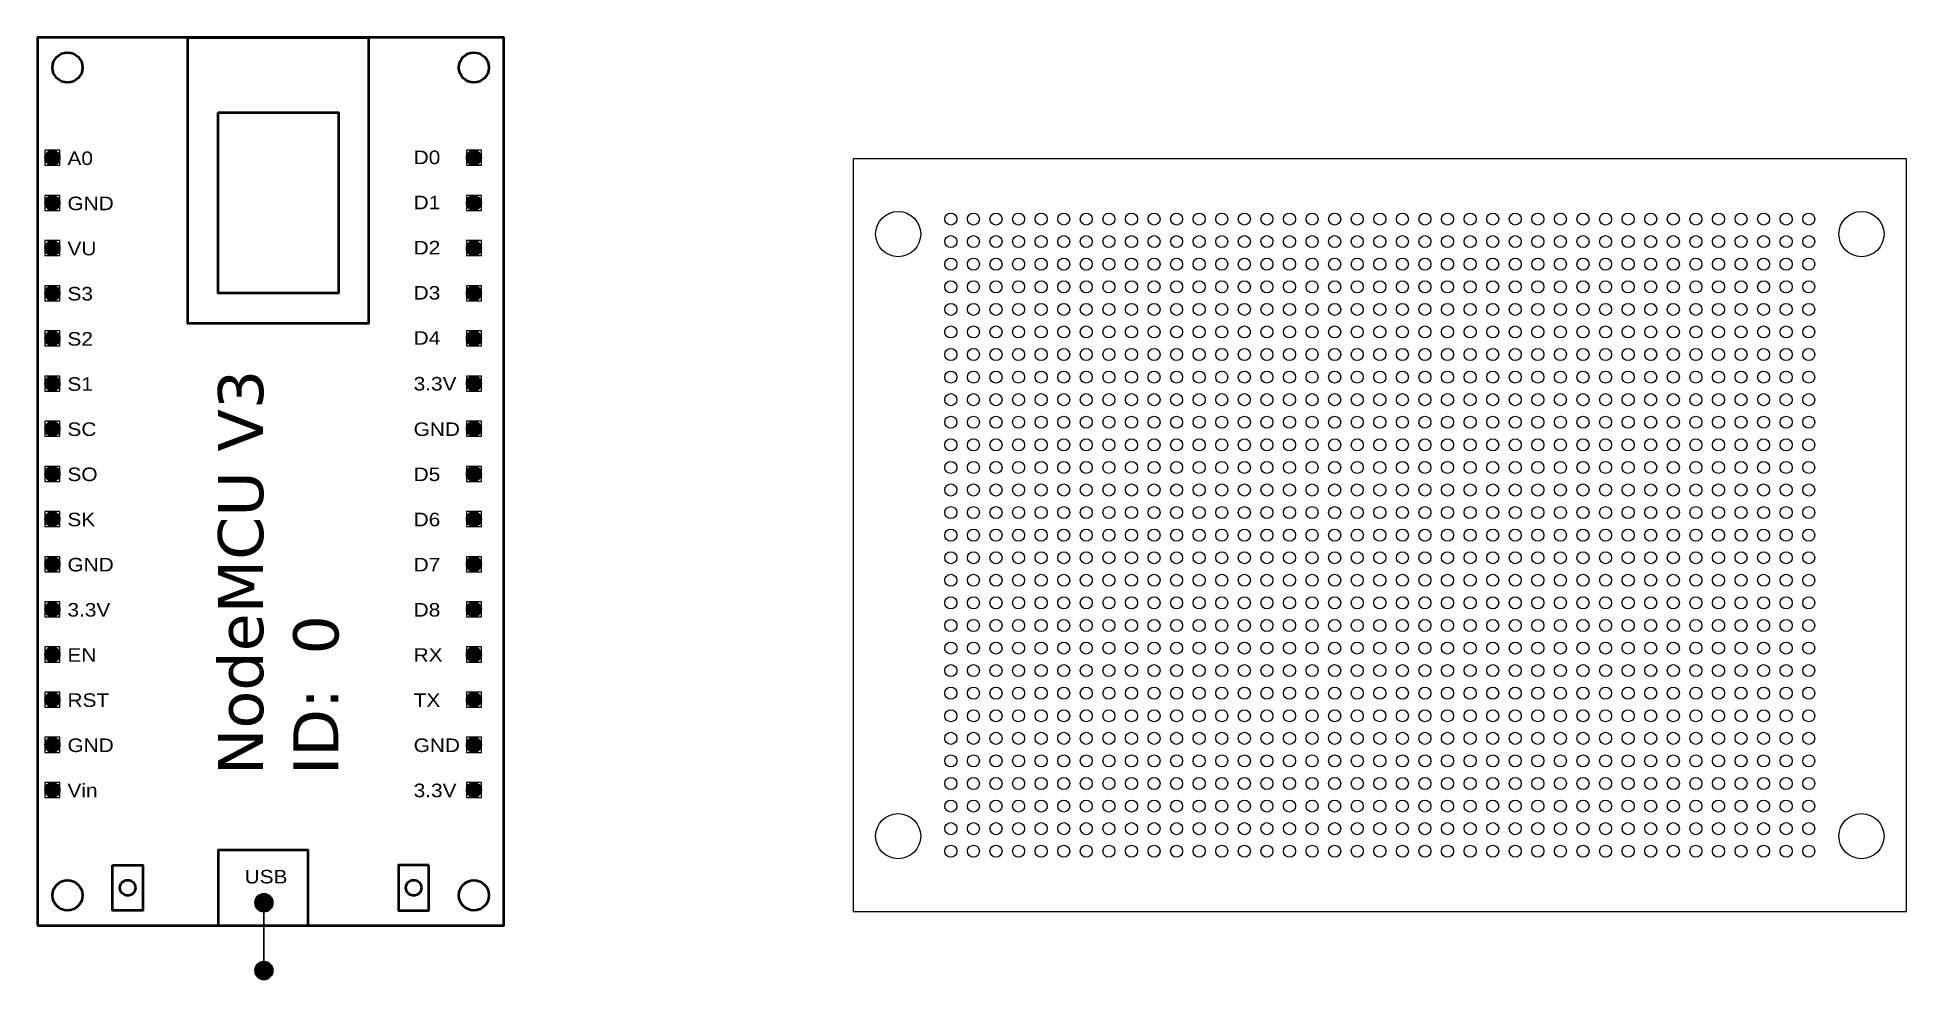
# Model space of a CAD drawing. Header units: millimetres. Extents: x 20 to 144, y 16 to 79.
import ezdxf

# ---------------------------------------------------------------- set-up
doc = ezdxf.new("R2010")
doc.units = ezdxf.units.MM
for name, color, linetype in [('BLOK', 7, 'Continuous'), ('BLOK_TLO', 250, 'Continuous'), ('P_GND', 152, 'P_GND'), ('P_GPIO', 210, 'P_GPIO'), ('TEXT', 41, 'Continuous')]:
    doc.layers.add(name, color=color, linetype=linetype)
doc.layers.add('BLOK_OBRYS', color=253, linetype='Continuous', lineweight=50)
doc.layers.add('P_USB', color=5, linetype='P_USB', lineweight=30)
doc.styles.add('Line', font='simplex.shx', dxfattribs={"width": 0.8, "height": 0.5})
doc.styles.get("Standard").update_dxf_attribs({"font": ''})
doc.styles.add('Tytuły', font='', dxfattribs={"height": 5})
doc.styles.get('Standard').set_extended_font_data('Arial')
doc.styles.get('Tytuły').set_extended_font_data('Verdana')
doc.linetypes.add('P_GND', pattern='A,1.923731,["P_GND",Line,S=1,R=0,X=0,Y=0.046702],5.044364', length=6.968095)
doc.linetypes.add('P_GPIO', pattern='A,1.923731,["P_GPIO",Line,S=1,R=0,X=0,Y=0.046702],5.044364', length=6.968095)
doc.linetypes.add('P_USB', pattern='A,1.923731,["P_USB",Line,S=1,R=0,X=0,Y=0.046702],5.044364', length=6.968095)

# ---------------------------------------------------------------- blocks, each defined once
blk = doc.blocks.new('Plytka')
at = {"layer": 'BLOK'}
blk.add_lwpolyline([(-35, 0), (35, 0), (35, 50), (-35, 50)], close=True, dxfattribs=at)
at = {"layer": 'BLOK_TLO'}
for centre, radius in [((-32, 45), 1.5), ((-28.5, 46), 0.4), ((-27, 46), 0.4), ((-25.5, 46), 0.4), ((-24, 46), 0.4), ((-22.5, 46), 0.4), ((-21, 46), 0.4), ((-19.5, 46), 0.4), ((-18, 46), 0.4), ((-16.5, 46), 0.4), ((-15, 46), 0.4), ((-13.5, 46), 0.4), ((-12, 46), 0.4), ((-10.5, 46), 0.4), ((-9, 46), 0.4), ((-7.5, 46), 0.4), ((-6, 46), 0.4), ((-4.5, 46), 0.4), ((-3, 46), 0.4), ((-1.5, 46), 0.4), ((0, 46), 0.4), ((1.5, 46), 0.4), ((3, 46), 0.4), ((4.5, 46), 0.4), ((6, 46), 0.4), ((7.5, 46), 0.4), ((9, 46), 0.4), ((10.5, 46), 0.4), ((12, 46), 0.4), ((13.5, 46), 0.4), ((15, 46), 0.4), ((16.5, 46), 0.4), ((18, 46), 0.4), ((19.5, 46), 0.4), ((21, 46), 0.4), ((22.5, 46), 0.4), ((24, 46), 0.4), ((25.5, 46), 0.4), ((27, 46), 0.4), ((28.5, 46), 0.4), ((32, 45), 1.5), ((-28.5, 44.5), 0.4), ((-27, 44.5), 0.4), ((-25.5, 44.5), 0.4), ((-24, 44.5), 0.4), ((-22.5, 44.5), 0.4), ((-21, 44.5), 0.4), ((-19.5, 44.5), 0.4), ((-18, 44.5), 0.4), ((-16.5, 44.5), 0.4), ((-15, 44.5), 0.4), ((-13.5, 44.5), 0.4), ((-12, 44.5), 0.4), ((-10.5, 44.5), 0.4), ((-9, 44.5), 0.4), ((-7.5, 44.5), 0.4), ((-6, 44.5), 0.4), ((-4.5, 44.5), 0.4), ((-3, 44.5), 0.4), ((-1.5, 44.5), 0.4), ((0, 44.5), 0.4), ((1.5, 44.5), 0.4), ((3, 44.5), 0.4), ((4.5, 44.5), 0.4), ((6, 44.5), 0.4), ((7.5, 44.5), 0.4), ((9, 44.5), 0.4), ((10.5, 44.5), 0.4), ((12, 44.5), 0.4), ((13.5, 44.5), 0.4), ((15, 44.5), 0.4), ((16.5, 44.5), 0.4), ((18, 44.5), 0.4), ((19.5, 44.5), 0.4), ((21, 44.5), 0.4), ((22.5, 44.5), 0.4), ((24, 44.5), 0.4), ((25.5, 44.5), 0.4), ((27, 44.5), 0.4), ((28.5, 44.5), 0.4), ((-28.5, 43), 0.4), ((-27, 43), 0.4), ((-25.5, 43), 0.4), ((-24, 43), 0.4), ((-22.5, 43), 0.4), ((-21, 43), 0.4), ((-19.5, 43), 0.4), ((-18, 43), 0.4), ((-16.5, 43), 0.4), ((-15, 43), 0.4), ((-13.5, 43), 0.4), ((-12, 43), 0.4), ((-10.5, 43), 0.4), ((-9, 43), 0.4), ((-7.5, 43), 0.4), ((-6, 43), 0.4), ((-4.5, 43), 0.4), ((-3, 43), 0.4), ((-1.5, 43), 0.4), ((0, 43), 0.4), ((1.5, 43), 0.4), ((3, 43), 0.4), ((4.5, 43), 0.4), ((6, 43), 0.4), ((7.5, 43), 0.4), ((9, 43), 0.4), ((10.5, 43), 0.4), ((12, 43), 0.4), ((13.5, 43), 0.4), ((15, 43), 0.4), ((16.5, 43), 0.4), ((18, 43), 0.4), ((19.5, 43), 0.4), ((21, 43), 0.4), ((22.5, 43), 0.4), ((24, 43), 0.4), ((25.5, 43), 0.4), ((27, 43), 0.4), ((28.5, 43), 0.4), ((-28.5, 41.5), 0.4), ((-27, 41.5), 0.4), ((-25.5, 41.5), 0.4), ((-24, 41.5), 0.4), ((-22.5, 41.5), 0.4), ((-21, 41.5), 0.4), ((-19.5, 41.5), 0.4), ((-18, 41.5), 0.4), ((-16.5, 41.5), 0.4), ((-15, 41.5), 0.4), ((-13.5, 41.5), 0.4), ((-12, 41.5), 0.4), ((-10.5, 41.5), 0.4), ((-9, 41.5), 0.4), ((-7.5, 41.5), 0.4), ((-6, 41.5), 0.4), ((-4.5, 41.5), 0.4), ((-3, 41.5), 0.4), ((-1.5, 41.5), 0.4), ((0, 41.5), 0.4), ((1.5, 41.5), 0.4), ((3, 41.5), 0.4), ((4.5, 41.5), 0.4), ((6, 41.5), 0.4), ((7.5, 41.5), 0.4), ((9, 41.5), 0.4), ((10.5, 41.5), 0.4), ((12, 41.5), 0.4), ((13.5, 41.5), 0.4), ((15, 41.5), 0.4), ((16.5, 41.5), 0.4), ((18, 41.5), 0.4), ((19.5, 41.5), 0.4), ((21, 41.5), 0.4), ((22.5, 41.5), 0.4), ((24, 41.5), 0.4), ((25.5, 41.5), 0.4), ((27, 41.5), 0.4), ((28.5, 41.5), 0.4), ((-28.5, 40), 0.4), ((-27, 40), 0.4), ((-25.5, 40), 0.4), ((-24, 40), 0.4), ((-22.5, 40), 0.4), ((-21, 40), 0.4), ((-19.5, 40), 0.4), ((-18, 40), 0.4), ((-16.5, 40), 0.4), ((-15, 40), 0.4), ((-13.5, 40), 0.4), ((-12, 40), 0.4), ((-10.5, 40), 0.4), ((-9, 40), 0.4), ((-7.5, 40), 0.4), ((-6, 40), 0.4), ((-4.5, 40), 0.4), ((-3, 40), 0.4), ((-1.5, 40), 0.4), ((0, 40), 0.4), ((1.5, 40), 0.4), ((3, 40), 0.4), ((4.5, 40), 0.4), ((6, 40), 0.4), ((7.5, 40), 0.4), ((9, 40), 0.4), ((10.5, 40), 0.4), ((12, 40), 0.4), ((13.5, 40), 0.4), ((15, 40), 0.4), ((16.5, 40), 0.4), ((18, 40), 0.4), ((19.5, 40), 0.4), ((21, 40), 0.4), ((22.5, 40), 0.4), ((24, 40), 0.4), ((25.5, 40), 0.4), ((27, 40), 0.4), ((28.5, 40), 0.4), ((-28.5, 38.5), 0.4), ((-27, 38.5), 0.4), ((-25.5, 38.5), 0.4), ((-24, 38.5), 0.4), ((-22.5, 38.5), 0.4), ((-21, 38.5), 0.4), ((-19.5, 38.5), 0.4), ((-18, 38.5), 0.4), ((-16.5, 38.5), 0.4), ((-15, 38.5), 0.4), ((-13.5, 38.5), 0.4), ((-12, 38.5), 0.4), ((-10.5, 38.5), 0.4), ((-9, 38.5), 0.4), ((-7.5, 38.5), 0.4), ((-6, 38.5), 0.4), ((-4.5, 38.5), 0.4), ((-3, 38.5), 0.4), ((-1.5, 38.5), 0.4), ((0, 38.5), 0.4), ((1.5, 38.5), 0.4), ((3, 38.5), 0.4), ((4.5, 38.5), 0.4), ((6, 38.5), 0.4), ((7.5, 38.5), 0.4), ((9, 38.5), 0.4), ((10.5, 38.5), 0.4), ((12, 38.5), 0.4), ((13.5, 38.5), 0.4), ((15, 38.5), 0.4), ((16.5, 38.5), 0.4), ((18, 38.5), 0.4), ((19.5, 38.5), 0.4), ((21, 38.5), 0.4), ((22.5, 38.5), 0.4), ((24, 38.5), 0.4), ((25.5, 38.5), 0.4), ((27, 38.5), 0.4), ((28.5, 38.5), 0.4), ((-28.5, 37), 0.4), ((-27, 37), 0.4), ((-25.5, 37), 0.4), ((-24, 37), 0.4), ((-22.5, 37), 0.4), ((-21, 37), 0.4), ((-19.5, 37), 0.4), ((-18, 37), 0.4), ((-16.5, 37), 0.4), ((-15, 37), 0.4), ((-13.5, 37), 0.4), ((-12, 37), 0.4), ((-10.5, 37), 0.4), ((-9, 37), 0.4), ((-7.5, 37), 0.4), ((-6, 37), 0.4), ((-4.5, 37), 0.4), ((-3, 37), 0.4), ((-1.5, 37), 0.4), ((0, 37), 0.4), ((1.5, 37), 0.4), ((3, 37), 0.4), ((4.5, 37), 0.4), ((6, 37), 0.4), ((7.5, 37), 0.4), ((9, 37), 0.4), ((10.5, 37), 0.4), ((12, 37), 0.4), ((13.5, 37), 0.4), ((15, 37), 0.4), ((16.5, 37), 0.4), ((18, 37), 0.4), ((19.5, 37), 0.4), ((21, 37), 0.4), ((22.5, 37), 0.4), ((24, 37), 0.4), ((25.5, 37), 0.4), ((27, 37), 0.4), ((28.5, 37), 0.4), ((-28.5, 35.5), 0.4), ((-27, 35.5), 0.4), ((-25.5, 35.5), 0.4), ((-24, 35.5), 0.4), ((-22.5, 35.5), 0.4), ((-21, 35.5), 0.4), ((-19.5, 35.5), 0.4), ((-18, 35.5), 0.4), ((-16.5, 35.5), 0.4), ((-15, 35.5), 0.4), ((-13.5, 35.5), 0.4), ((-12, 35.5), 0.4), ((-10.5, 35.5), 0.4), ((-9, 35.5), 0.4), ((-7.5, 35.5), 0.4), ((-6, 35.5), 0.4), ((-4.5, 35.5), 0.4), ((-3, 35.5), 0.4), ((-1.5, 35.5), 0.4), ((0, 35.5), 0.4), ((1.5, 35.5), 0.4), ((3, 35.5), 0.4), ((4.5, 35.5), 0.4), ((6, 35.5), 0.4), ((7.5, 35.5), 0.4), ((9, 35.5), 0.4), ((10.5, 35.5), 0.4), ((12, 35.5), 0.4), ((13.5, 35.5), 0.4), ((15, 35.5), 0.4), ((16.5, 35.5), 0.4), ((18, 35.5), 0.4), ((19.5, 35.5), 0.4), ((21, 35.5), 0.4), ((22.5, 35.5), 0.4), ((24, 35.5), 0.4), ((25.5, 35.5), 0.4), ((27, 35.5), 0.4), ((28.5, 35.5), 0.4), ((-28.5, 34), 0.4), ((-27, 34), 0.4), ((-25.5, 34), 0.4), ((-24, 34), 0.4), ((-22.5, 34), 0.4), ((-21, 34), 0.4), ((-19.5, 34), 0.4), ((-18, 34), 0.4), ((-16.5, 34), 0.4), ((-15, 34), 0.4), ((-13.5, 34), 0.4), ((-12, 34), 0.4), ((-10.5, 34), 0.4), ((-9, 34), 0.4), ((-7.5, 34), 0.4), ((-6, 34), 0.4), ((-4.5, 34), 0.4), ((-3, 34), 0.4), ((-1.5, 34), 0.4), ((0, 34), 0.4), ((1.5, 34), 0.4), ((3, 34), 0.4), ((4.5, 34), 0.4), ((6, 34), 0.4), ((7.5, 34), 0.4), ((9, 34), 0.4), ((10.5, 34), 0.4), ((12, 34), 0.4), ((13.5, 34), 0.4), ((15, 34), 0.4), ((16.5, 34), 0.4), ((18, 34), 0.4), ((19.5, 34), 0.4), ((21, 34), 0.4), ((22.5, 34), 0.4), ((24, 34), 0.4), ((25.5, 34), 0.4), ((27, 34), 0.4), ((28.5, 34), 0.4), ((-28.5, 32.5), 0.4), ((-27, 32.5), 0.4), ((-25.5, 32.5), 0.4), ((-24, 32.5), 0.4), ((-22.5, 32.5), 0.4), ((-21, 32.5), 0.4), ((-19.5, 32.5), 0.4), ((-18, 32.5), 0.4), ((-16.5, 32.5), 0.4), ((-15, 32.5), 0.4), ((-13.5, 32.5), 0.4), ((-12, 32.5), 0.4), ((-10.5, 32.5), 0.4), ((-9, 32.5), 0.4), ((-7.5, 32.5), 0.4), ((-6, 32.5), 0.4), ((-4.5, 32.5), 0.4), ((-3, 32.5), 0.4), ((-1.5, 32.5), 0.4), ((0, 32.5), 0.4), ((1.5, 32.5), 0.4), ((3, 32.5), 0.4), ((4.5, 32.5), 0.4), ((6, 32.5), 0.4), ((7.5, 32.5), 0.4), ((9, 32.5), 0.4), ((10.5, 32.5), 0.4), ((12, 32.5), 0.4), ((13.5, 32.5), 0.4), ((15, 32.5), 0.4), ((16.5, 32.5), 0.4), ((18, 32.5), 0.4), ((19.5, 32.5), 0.4), ((21, 32.5), 0.4), ((22.5, 32.5), 0.4), ((24, 32.5), 0.4), ((25.5, 32.5), 0.4), ((27, 32.5), 0.4), ((28.5, 32.5), 0.4), ((-28.5, 31), 0.4), ((-27, 31), 0.4), ((-25.5, 31), 0.4), ((-24, 31), 0.4), ((-22.5, 31), 0.4), ((-21, 31), 0.4), ((-19.5, 31), 0.4), ((-18, 31), 0.4), ((-16.5, 31), 0.4), ((-15, 31), 0.4), ((-13.5, 31), 0.4), ((-12, 31), 0.4), ((-10.5, 31), 0.4), ((-9, 31), 0.4), ((-7.5, 31), 0.4), ((-6, 31), 0.4), ((-4.5, 31), 0.4), ((-3, 31), 0.4), ((-1.5, 31), 0.4), ((0, 31), 0.4), ((1.5, 31), 0.4), ((3, 31), 0.4), ((4.5, 31), 0.4), ((6, 31), 0.4), ((7.5, 31), 0.4), ((9, 31), 0.4), ((10.5, 31), 0.4), ((12, 31), 0.4), ((13.5, 31), 0.4), ((15, 31), 0.4), ((16.5, 31), 0.4), ((18, 31), 0.4), ((19.5, 31), 0.4), ((21, 31), 0.4), ((22.5, 31), 0.4), ((24, 31), 0.4), ((25.5, 31), 0.4), ((27, 31), 0.4), ((28.5, 31), 0.4), ((-28.5, 29.5), 0.4), ((-27, 29.5), 0.4), ((-25.5, 29.5), 0.4), ((-24, 29.5), 0.4), ((-22.5, 29.5), 0.4), ((-21, 29.5), 0.4), ((-19.5, 29.5), 0.4), ((-18, 29.5), 0.4), ((-16.5, 29.5), 0.4), ((-15, 29.5), 0.4), ((-13.5, 29.5), 0.4), ((-12, 29.5), 0.4), ((-10.5, 29.5), 0.4), ((-9, 29.5), 0.4), ((-7.5, 29.5), 0.4), ((-6, 29.5), 0.4), ((-4.5, 29.5), 0.4), ((-3, 29.5), 0.4), ((-1.5, 29.5), 0.4), ((0, 29.5), 0.4), ((1.5, 29.5), 0.4), ((3, 29.5), 0.4), ((4.5, 29.5), 0.4), ((6, 29.5), 0.4), ((7.5, 29.5), 0.4), ((9, 29.5), 0.4), ((10.5, 29.5), 0.4), ((12, 29.5), 0.4), ((13.5, 29.5), 0.4), ((15, 29.5), 0.4), ((16.5, 29.5), 0.4), ((18, 29.5), 0.4), ((19.5, 29.5), 0.4), ((21, 29.5), 0.4), ((22.5, 29.5), 0.4), ((24, 29.5), 0.4), ((25.5, 29.5), 0.4), ((27, 29.5), 0.4), ((28.5, 29.5), 0.4), ((-28.5, 28), 0.4), ((-27, 28), 0.4), ((-25.5, 28), 0.4), ((-24, 28), 0.4), ((-22.5, 28), 0.4), ((-21, 28), 0.4), ((-19.5, 28), 0.4), ((-18, 28), 0.4), ((-16.5, 28), 0.4), ((-15, 28), 0.4), ((-13.5, 28), 0.4), ((-12, 28), 0.4), ((-10.5, 28), 0.4), ((-9, 28), 0.4), ((-7.5, 28), 0.4), ((-6, 28), 0.4), ((-4.5, 28), 0.4), ((-3, 28), 0.4), ((-1.5, 28), 0.4), ((0, 28), 0.4), ((1.5, 28), 0.4), ((3, 28), 0.4), ((4.5, 28), 0.4), ((6, 28), 0.4), ((7.5, 28), 0.4), ((9, 28), 0.4), ((10.5, 28), 0.4), ((12, 28), 0.4), ((13.5, 28), 0.4), ((15, 28), 0.4), ((16.5, 28), 0.4), ((18, 28), 0.4), ((19.5, 28), 0.4), ((21, 28), 0.4), ((22.5, 28), 0.4), ((24, 28), 0.4), ((25.5, 28), 0.4), ((27, 28), 0.4), ((28.5, 28), 0.4), ((-28.5, 26.5), 0.4), ((-27, 26.5), 0.4), ((-25.5, 26.5), 0.4), ((-24, 26.5), 0.4), ((-22.5, 26.5), 0.4), ((-21, 26.5), 0.4), ((-19.5, 26.5), 0.4), ((-18, 26.5), 0.4), ((-16.5, 26.5), 0.4), ((-15, 26.5), 0.4), ((-13.5, 26.5), 0.4), ((-12, 26.5), 0.4), ((-10.5, 26.5), 0.4), ((-9, 26.5), 0.4), ((-7.5, 26.5), 0.4), ((-6, 26.5), 0.4), ((-4.5, 26.5), 0.4), ((-3, 26.5), 0.4), ((-1.5, 26.5), 0.4), ((0, 26.5), 0.4), ((1.5, 26.5), 0.4), ((3, 26.5), 0.4), ((4.5, 26.5), 0.4), ((6, 26.5), 0.4), ((7.5, 26.5), 0.4), ((9, 26.5), 0.4), ((10.5, 26.5), 0.4), ((12, 26.5), 0.4), ((13.5, 26.5), 0.4), ((15, 26.5), 0.4), ((16.5, 26.5), 0.4), ((18, 26.5), 0.4), ((19.5, 26.5), 0.4), ((21, 26.5), 0.4), ((22.5, 26.5), 0.4), ((24, 26.5), 0.4), ((25.5, 26.5), 0.4), ((27, 26.5), 0.4), ((28.5, 26.5), 0.4), ((-28.5, 25), 0.4), ((-27, 25), 0.4), ((-25.5, 25), 0.4), ((-24, 25), 0.4), ((-22.5, 25), 0.4), ((-21, 25), 0.4), ((-19.5, 25), 0.4), ((-18, 25), 0.4), ((-16.5, 25), 0.4), ((-15, 25), 0.4), ((-13.5, 25), 0.4), ((-12, 25), 0.4), ((-10.5, 25), 0.4), ((-9, 25), 0.4), ((-7.5, 25), 0.4), ((-6, 25), 0.4), ((-4.5, 25), 0.4), ((-3, 25), 0.4), ((-1.5, 25), 0.4), ((0, 25), 0.4), ((1.5, 25), 0.4), ((3, 25), 0.4), ((4.5, 25), 0.4), ((6, 25), 0.4), ((7.5, 25), 0.4), ((9, 25), 0.4), ((10.5, 25), 0.4), ((12, 25), 0.4), ((13.5, 25), 0.4), ((15, 25), 0.4), ((16.5, 25), 0.4), ((18, 25), 0.4), ((19.5, 25), 0.4), ((21, 25), 0.4), ((22.5, 25), 0.4), ((24, 25), 0.4), ((25.5, 25), 0.4), ((27, 25), 0.4), ((28.5, 25), 0.4), ((-28.5, 23.5), 0.4), ((-27, 23.5), 0.4), ((-25.5, 23.5), 0.4), ((-24, 23.5), 0.4), ((-22.5, 23.5), 0.4), ((-21, 23.5), 0.4), ((-19.5, 23.5), 0.4), ((-18, 23.5), 0.4), ((-16.5, 23.5), 0.4), ((-15, 23.5), 0.4), ((-13.5, 23.5), 0.4), ((-12, 23.5), 0.4), ((-10.5, 23.5), 0.4), ((-9, 23.5), 0.4), ((-7.5, 23.5), 0.4), ((-6, 23.5), 0.4), ((-4.5, 23.5), 0.4), ((-3, 23.5), 0.4), ((-1.5, 23.5), 0.4), ((0, 23.5), 0.4), ((1.5, 23.5), 0.4), ((3, 23.5), 0.4), ((4.5, 23.5), 0.4), ((6, 23.5), 0.4), ((7.5, 23.5), 0.4), ((9, 23.5), 0.4), ((10.5, 23.5), 0.4), ((12, 23.5), 0.4), ((13.5, 23.5), 0.4), ((15, 23.5), 0.4), ((16.5, 23.5), 0.4), ((18, 23.5), 0.4), ((19.5, 23.5), 0.4), ((21, 23.5), 0.4), ((22.5, 23.5), 0.4), ((24, 23.5), 0.4), ((25.5, 23.5), 0.4), ((27, 23.5), 0.4), ((28.5, 23.5), 0.4), ((-28.5, 22), 0.4), ((-27, 22), 0.4), ((-25.5, 22), 0.4), ((-24, 22), 0.4), ((-22.5, 22), 0.4), ((-21, 22), 0.4), ((-19.5, 22), 0.4), ((-18, 22), 0.4), ((-16.5, 22), 0.4), ((-15, 22), 0.4), ((-13.5, 22), 0.4), ((-12, 22), 0.4), ((-10.5, 22), 0.4), ((-9, 22), 0.4), ((-7.5, 22), 0.4), ((-6, 22), 0.4), ((-4.5, 22), 0.4), ((-3, 22), 0.4), ((-1.5, 22), 0.4), ((0, 22), 0.4), ((1.5, 22), 0.4), ((3, 22), 0.4), ((4.5, 22), 0.4), ((6, 22), 0.4), ((7.5, 22), 0.4), ((9, 22), 0.4), ((10.5, 22), 0.4), ((12, 22), 0.4), ((13.5, 22), 0.4), ((15, 22), 0.4), ((16.5, 22), 0.4), ((18, 22), 0.4), ((19.5, 22), 0.4), ((21, 22), 0.4), ((22.5, 22), 0.4), ((24, 22), 0.4), ((25.5, 22), 0.4), ((27, 22), 0.4), ((28.5, 22), 0.4), ((-28.5, 20.5), 0.4), ((-27, 20.5), 0.4), ((-25.5, 20.5), 0.4), ((-24, 20.5), 0.4), ((-22.5, 20.5), 0.4), ((-21, 20.5), 0.4), ((-19.5, 20.5), 0.4), ((-18, 20.5), 0.4), ((-16.5, 20.5), 0.4), ((-15, 20.5), 0.4), ((-13.5, 20.5), 0.4), ((-12, 20.5), 0.4), ((-10.5, 20.5), 0.4), ((-9, 20.5), 0.4), ((-7.5, 20.5), 0.4), ((-6, 20.5), 0.4), ((-4.5, 20.5), 0.4), ((-3, 20.5), 0.4), ((-1.5, 20.5), 0.4), ((0, 20.5), 0.4), ((1.5, 20.5), 0.4), ((3, 20.5), 0.4), ((4.5, 20.5), 0.4), ((6, 20.5), 0.4), ((7.5, 20.5), 0.4), ((9, 20.5), 0.4), ((10.5, 20.5), 0.4), ((12, 20.5), 0.4), ((13.5, 20.5), 0.4), ((15, 20.5), 0.4), ((16.5, 20.5), 0.4), ((18, 20.5), 0.4), ((19.5, 20.5), 0.4), ((21, 20.5), 0.4), ((22.5, 20.5), 0.4), ((24, 20.5), 0.4), ((25.5, 20.5), 0.4), ((27, 20.5), 0.4), ((28.5, 20.5), 0.4), ((-28.5, 19), 0.4), ((-27, 19), 0.4), ((-25.5, 19), 0.4), ((-24, 19), 0.4), ((-22.5, 19), 0.4), ((-21, 19), 0.4), ((-19.5, 19), 0.4), ((-18, 19), 0.4), ((-16.5, 19), 0.4), ((-15, 19), 0.4), ((-13.5, 19), 0.4), ((-12, 19), 0.4), ((-10.5, 19), 0.4), ((-9, 19), 0.4), ((-7.5, 19), 0.4), ((-6, 19), 0.4), ((-4.5, 19), 0.4), ((-3, 19), 0.4), ((-1.5, 19), 0.4), ((0, 19), 0.4), ((1.5, 19), 0.4), ((3, 19), 0.4), ((4.5, 19), 0.4), ((6, 19), 0.4), ((7.5, 19), 0.4), ((9, 19), 0.4), ((10.5, 19), 0.4), ((12, 19), 0.4), ((13.5, 19), 0.4), ((15, 19), 0.4), ((16.5, 19), 0.4), ((18, 19), 0.4), ((19.5, 19), 0.4), ((21, 19), 0.4), ((22.5, 19), 0.4), ((24, 19), 0.4), ((25.5, 19), 0.4), ((27, 19), 0.4), ((28.5, 19), 0.4), ((-28.5, 17.5), 0.4), ((-27, 17.5), 0.4), ((-25.5, 17.5), 0.4), ((-24, 17.5), 0.4), ((-22.5, 17.5), 0.4), ((-21, 17.5), 0.4), ((-19.5, 17.5), 0.4), ((-18, 17.5), 0.4), ((-16.5, 17.5), 0.4), ((-15, 17.5), 0.4), ((-13.5, 17.5), 0.4), ((-12, 17.5), 0.4), ((-10.5, 17.5), 0.4), ((-9, 17.5), 0.4), ((-7.5, 17.5), 0.4), ((-6, 17.5), 0.4), ((-4.5, 17.5), 0.4), ((-3, 17.5), 0.4), ((-1.5, 17.5), 0.4), ((0, 17.5), 0.4), ((1.5, 17.5), 0.4), ((3, 17.5), 0.4), ((4.5, 17.5), 0.4), ((6, 17.5), 0.4), ((7.5, 17.5), 0.4), ((9, 17.5), 0.4), ((10.5, 17.5), 0.4), ((12, 17.5), 0.4), ((13.5, 17.5), 0.4), ((15, 17.5), 0.4), ((16.5, 17.5), 0.4), ((18, 17.5), 0.4), ((19.5, 17.5), 0.4), ((21, 17.5), 0.4), ((22.5, 17.5), 0.4), ((24, 17.5), 0.4), ((25.5, 17.5), 0.4), ((27, 17.5), 0.4), ((28.5, 17.5), 0.4), ((-28.5, 16), 0.4), ((-27, 16), 0.4), ((-25.5, 16), 0.4), ((-24, 16), 0.4), ((-22.5, 16), 0.4), ((-21, 16), 0.4), ((-19.5, 16), 0.4), ((-18, 16), 0.4), ((-16.5, 16), 0.4), ((-15, 16), 0.4), ((-13.5, 16), 0.4), ((-12, 16), 0.4), ((-10.5, 16), 0.4), ((-9, 16), 0.4), ((-7.5, 16), 0.4), ((-6, 16), 0.4), ((-4.5, 16), 0.4), ((-3, 16), 0.4), ((-1.5, 16), 0.4), ((0, 16), 0.4), ((1.5, 16), 0.4), ((3, 16), 0.4), ((4.5, 16), 0.4), ((6, 16), 0.4), ((7.5, 16), 0.4), ((9, 16), 0.4), ((10.5, 16), 0.4), ((12, 16), 0.4), ((13.5, 16), 0.4), ((15, 16), 0.4), ((16.5, 16), 0.4), ((18, 16), 0.4), ((19.5, 16), 0.4), ((21, 16), 0.4), ((22.5, 16), 0.4), ((24, 16), 0.4), ((25.5, 16), 0.4), ((27, 16), 0.4), ((28.5, 16), 0.4), ((-28.5, 14.5), 0.4), ((-27, 14.5), 0.4), ((-25.5, 14.5), 0.4), ((-24, 14.5), 0.4), ((-22.5, 14.5), 0.4), ((-21, 14.5), 0.4), ((-19.5, 14.5), 0.4), ((-18, 14.5), 0.4), ((-16.5, 14.5), 0.4), ((-15, 14.5), 0.4), ((-13.5, 14.5), 0.4), ((-12, 14.5), 0.4), ((-10.5, 14.5), 0.4), ((-9, 14.5), 0.4), ((-7.5, 14.5), 0.4), ((-6, 14.5), 0.4), ((-4.5, 14.5), 0.4), ((-3, 14.5), 0.4), ((-1.5, 14.5), 0.4), ((0, 14.5), 0.4), ((1.5, 14.5), 0.4), ((3, 14.5), 0.4), ((4.5, 14.5), 0.4), ((6, 14.5), 0.4), ((7.5, 14.5), 0.4), ((9, 14.5), 0.4), ((10.5, 14.5), 0.4), ((12, 14.5), 0.4), ((13.5, 14.5), 0.4), ((15, 14.5), 0.4), ((16.5, 14.5), 0.4), ((18, 14.5), 0.4), ((19.5, 14.5), 0.4), ((21, 14.5), 0.4), ((22.5, 14.5), 0.4), ((24, 14.5), 0.4), ((25.5, 14.5), 0.4), ((27, 14.5), 0.4), ((28.5, 14.5), 0.4), ((-28.5, 13), 0.4), ((-27, 13), 0.4), ((-25.5, 13), 0.4), ((-24, 13), 0.4), ((-22.5, 13), 0.4), ((-21, 13), 0.4), ((-19.5, 13), 0.4), ((-18, 13), 0.4), ((-16.5, 13), 0.4), ((-15, 13), 0.4), ((-13.5, 13), 0.4), ((-12, 13), 0.4), ((-10.5, 13), 0.4), ((-9, 13), 0.4), ((-7.5, 13), 0.4), ((-6, 13), 0.4), ((-4.5, 13), 0.4), ((-3, 13), 0.4), ((-1.5, 13), 0.4), ((0, 13), 0.4), ((1.5, 13), 0.4), ((3, 13), 0.4), ((4.5, 13), 0.4), ((6, 13), 0.4), ((7.5, 13), 0.4), ((9, 13), 0.4), ((10.5, 13), 0.4), ((12, 13), 0.4), ((13.5, 13), 0.4), ((15, 13), 0.4), ((16.5, 13), 0.4), ((18, 13), 0.4), ((19.5, 13), 0.4), ((21, 13), 0.4), ((22.5, 13), 0.4), ((24, 13), 0.4), ((25.5, 13), 0.4), ((27, 13), 0.4), ((28.5, 13), 0.4), ((-28.5, 11.5), 0.4), ((-27, 11.5), 0.4), ((-25.5, 11.5), 0.4), ((-24, 11.5), 0.4), ((-22.5, 11.5), 0.4), ((-21, 11.5), 0.4), ((-19.5, 11.5), 0.4), ((-18, 11.5), 0.4), ((-16.5, 11.5), 0.4), ((-15, 11.5), 0.4), ((-13.5, 11.5), 0.4), ((-12, 11.5), 0.4), ((-10.5, 11.5), 0.4), ((-9, 11.5), 0.4), ((-7.5, 11.5), 0.4), ((-6, 11.5), 0.4), ((-4.5, 11.5), 0.4), ((-3, 11.5), 0.4), ((-1.5, 11.5), 0.4), ((0, 11.5), 0.4), ((1.5, 11.5), 0.4), ((3, 11.5), 0.4), ((4.5, 11.5), 0.4), ((6, 11.5), 0.4), ((7.5, 11.5), 0.4), ((9, 11.5), 0.4), ((10.5, 11.5), 0.4), ((12, 11.5), 0.4), ((13.5, 11.5), 0.4), ((15, 11.5), 0.4), ((16.5, 11.5), 0.4), ((18, 11.5), 0.4), ((19.5, 11.5), 0.4), ((21, 11.5), 0.4), ((22.5, 11.5), 0.4), ((24, 11.5), 0.4), ((25.5, 11.5), 0.4), ((27, 11.5), 0.4), ((28.5, 11.5), 0.4), ((-28.5, 10), 0.4), ((-27, 10), 0.4), ((-25.5, 10), 0.4), ((-24, 10), 0.4), ((-22.5, 10), 0.4), ((-21, 10), 0.4), ((-19.5, 10), 0.4), ((-18, 10), 0.4), ((-16.5, 10), 0.4), ((-15, 10), 0.4), ((-13.5, 10), 0.4), ((-12, 10), 0.4), ((-10.5, 10), 0.4), ((-9, 10), 0.4), ((-7.5, 10), 0.4), ((-6, 10), 0.4), ((-4.5, 10), 0.4), ((-3, 10), 0.4), ((-1.5, 10), 0.4), ((0, 10), 0.4), ((1.5, 10), 0.4), ((3, 10), 0.4), ((4.5, 10), 0.4), ((6, 10), 0.4), ((7.5, 10), 0.4), ((9, 10), 0.4), ((10.5, 10), 0.4), ((12, 10), 0.4), ((13.5, 10), 0.4), ((15, 10), 0.4), ((16.5, 10), 0.4), ((18, 10), 0.4), ((19.5, 10), 0.4), ((21, 10), 0.4), ((22.5, 10), 0.4), ((24, 10), 0.4), ((25.5, 10), 0.4), ((27, 10), 0.4), ((28.5, 10), 0.4), ((-28.5, 8.5), 0.4), ((-27, 8.5), 0.4), ((-25.5, 8.5), 0.4), ((-24, 8.5), 0.4), ((-22.5, 8.5), 0.4), ((-21, 8.5), 0.4), ((-19.5, 8.5), 0.4), ((-18, 8.5), 0.4), ((-16.5, 8.5), 0.4), ((-15, 8.5), 0.4), ((-13.5, 8.5), 0.4), ((-12, 8.5), 0.4), ((-10.5, 8.5), 0.4), ((-9, 8.5), 0.4), ((-7.5, 8.5), 0.4), ((-6, 8.5), 0.4), ((-4.5, 8.5), 0.4), ((-3, 8.5), 0.4), ((-1.5, 8.5), 0.4), ((0, 8.5), 0.4), ((1.5, 8.5), 0.4), ((3, 8.5), 0.4), ((4.5, 8.5), 0.4), ((6, 8.5), 0.4), ((7.5, 8.5), 0.4), ((9, 8.5), 0.4), ((10.5, 8.5), 0.4), ((12, 8.5), 0.4), ((13.5, 8.5), 0.4), ((15, 8.5), 0.4), ((16.5, 8.5), 0.4), ((18, 8.5), 0.4), ((19.5, 8.5), 0.4), ((21, 8.5), 0.4), ((22.5, 8.5), 0.4), ((24, 8.5), 0.4), ((25.5, 8.5), 0.4), ((27, 8.5), 0.4), ((28.5, 8.5), 0.4), ((-32, 5), 1.5), ((-28.5, 7), 0.4), ((-27, 7), 0.4), ((-25.5, 7), 0.4), ((-24, 7), 0.4), ((-22.5, 7), 0.4), ((-21, 7), 0.4), ((-19.5, 7), 0.4), ((-18, 7), 0.4), ((-16.5, 7), 0.4), ((-15, 7), 0.4), ((-13.5, 7), 0.4), ((-12, 7), 0.4), ((-10.5, 7), 0.4), ((-9, 7), 0.4), ((-7.5, 7), 0.4), ((-6, 7), 0.4), ((-4.5, 7), 0.4), ((-3, 7), 0.4), ((-1.5, 7), 0.4), ((0, 7), 0.4), ((1.5, 7), 0.4), ((3, 7), 0.4), ((4.5, 7), 0.4), ((6, 7), 0.4), ((7.5, 7), 0.4), ((9, 7), 0.4), ((10.5, 7), 0.4), ((12, 7), 0.4), ((13.5, 7), 0.4), ((15, 7), 0.4), ((16.5, 7), 0.4), ((18, 7), 0.4), ((19.5, 7), 0.4), ((21, 7), 0.4), ((22.5, 7), 0.4), ((24, 7), 0.4), ((25.5, 7), 0.4), ((27, 7), 0.4), ((28.5, 7), 0.4), ((32, 5), 1.5), ((-28.5, 5.5), 0.4), ((-27, 5.5), 0.4), ((-25.5, 5.5), 0.4), ((-24, 5.5), 0.4), ((-22.5, 5.5), 0.4), ((-21, 5.5), 0.4), ((-19.5, 5.5), 0.4), ((-18, 5.5), 0.4), ((-16.5, 5.5), 0.4), ((-15, 5.5), 0.4), ((-13.5, 5.5), 0.4), ((-12, 5.5), 0.4), ((-10.5, 5.5), 0.4), ((-9, 5.5), 0.4), ((-7.5, 5.5), 0.4), ((-6, 5.5), 0.4), ((-4.5, 5.5), 0.4), ((-3, 5.5), 0.4), ((-1.5, 5.5), 0.4), ((0, 5.5), 0.4), ((1.5, 5.5), 0.4), ((3, 5.5), 0.4), ((4.5, 5.5), 0.4), ((6, 5.5), 0.4), ((7.5, 5.5), 0.4), ((9, 5.5), 0.4), ((10.5, 5.5), 0.4), ((12, 5.5), 0.4), ((13.5, 5.5), 0.4), ((15, 5.5), 0.4), ((16.5, 5.5), 0.4), ((18, 5.5), 0.4), ((19.5, 5.5), 0.4), ((21, 5.5), 0.4), ((22.5, 5.5), 0.4), ((24, 5.5), 0.4), ((25.5, 5.5), 0.4), ((27, 5.5), 0.4), ((28.5, 5.5), 0.4), ((-28.5, 4), 0.4), ((-27, 4), 0.4), ((-25.5, 4), 0.4), ((-24, 4), 0.4), ((-22.5, 4), 0.4), ((-21, 4), 0.4), ((-19.5, 4), 0.4), ((-18, 4), 0.4), ((-16.5, 4), 0.4), ((-15, 4), 0.4), ((-13.5, 4), 0.4), ((-12, 4), 0.4), ((-10.5, 4), 0.4), ((-9, 4), 0.4), ((-7.5, 4), 0.4), ((-6, 4), 0.4), ((-4.5, 4), 0.4), ((-3, 4), 0.4), ((-1.5, 4), 0.4), ((0, 4), 0.4), ((1.5, 4), 0.4), ((3, 4), 0.4), ((4.5, 4), 0.4), ((6, 4), 0.4), ((7.5, 4), 0.4), ((9, 4), 0.4), ((10.5, 4), 0.4), ((12, 4), 0.4), ((13.5, 4), 0.4), ((15, 4), 0.4), ((16.5, 4), 0.4), ((18, 4), 0.4), ((19.5, 4), 0.4), ((21, 4), 0.4), ((22.5, 4), 0.4), ((24, 4), 0.4), ((25.5, 4), 0.4), ((27, 4), 0.4), ((28.5, 4), 0.4)]:
    blk.add_circle(centre, radius, dxfattribs=at)
blk = doc.blocks.new('NodeMCUV3')
at = {"layer": 'P_GPIO', "linetype": 'ByBlock'}
for points in [[(-13.5, 51), (-13.5, 50.96), (-13.51, 50.91), (-13.52, 50.87), (-13.53, 50.83), (-13.55, 50.79), (-13.57, 50.75), (-13.59, 50.71), (-13.62, 50.68), (-13.65, 50.65), (-13.68, 50.62), (-13.71, 50.59), (-13.75, 50.57), (-13.79, 50.55), (-13.83, 50.53), (-13.87, 50.52), (-13.91, 50.51), (-13.96, 50.5), (-14, 50.5), (-14.04, 50.5), (-14.09, 50.51), (-14.13, 50.52), (-14.17, 50.53), (-14.21, 50.55), (-14.25, 50.57), (-14.29, 50.59), (-14.32, 50.62), (-14.35, 50.65), (-14.38, 50.68), (-14.41, 50.71), (-14.43, 50.75), (-14.45, 50.79), (-14.47, 50.83), (-14.48, 50.87), (-14.49, 50.91), (-14.5, 50.96), (-14.5, 51), (-14.5, 51.04), (-14.49, 51.09), (-14.48, 51.13), (-14.47, 51.17), (-14.45, 51.21), (-14.43, 51.25), (-14.41, 51.29), (-14.38, 51.32), (-14.35, 51.35), (-14.32, 51.38), (-14.29, 51.41), (-14.25, 51.43), (-14.21, 51.45), (-14.17, 51.47), (-14.13, 51.48), (-14.09, 51.49), (-14.04, 51.5), (-14, 51.5), (-13.96, 51.5), (-13.91, 51.49), (-13.87, 51.48), (-13.83, 51.47), (-13.79, 51.45), (-13.75, 51.43), (-13.71, 51.41), (-13.68, 51.38), (-13.65, 51.35), (-13.62, 51.32), (-13.59, 51.29), (-13.57, 51.25), (-13.55, 51.21), (-13.53, 51.17), (-13.52, 51.13), (-13.51, 51.09), (-13.5, 51.04)], [(14.5, 51), (14.5, 50.96), (14.49, 50.91), (14.48, 50.87), (14.47, 50.83), (14.45, 50.79), (14.43, 50.75), (14.41, 50.71), (14.38, 50.68), (14.35, 50.65), (14.32, 50.62), (14.29, 50.59), (14.25, 50.57), (14.21, 50.55), (14.17, 50.53), (14.13, 50.52), (14.09, 50.51), (14.04, 50.5), (14, 50.5), (13.96, 50.5), (13.91, 50.51), (13.87, 50.52), (13.83, 50.53), (13.79, 50.55), (13.75, 50.57), (13.71, 50.59), (13.68, 50.62), (13.65, 50.65), (13.62, 50.68), (13.59, 50.71), (13.57, 50.75), (13.55, 50.79), (13.53, 50.83), (13.52, 50.87), (13.51, 50.91), (13.5, 50.96), (13.5, 51), (13.5, 51.04), (13.51, 51.09), (13.52, 51.13), (13.53, 51.17), (13.55, 51.21), (13.57, 51.25), (13.59, 51.29), (13.62, 51.32), (13.65, 51.35), (13.68, 51.38), (13.71, 51.41), (13.75, 51.43), (13.79, 51.45), (13.83, 51.47), (13.87, 51.48), (13.91, 51.49), (13.96, 51.5), (14, 51.5), (14.04, 51.5), (14.09, 51.49), (14.13, 51.48), (14.17, 51.47), (14.21, 51.45), (14.25, 51.43), (14.29, 51.41), (14.32, 51.38), (14.35, 51.35), (14.38, 51.32), (14.41, 51.29), (14.43, 51.25), (14.45, 51.21), (14.47, 51.17), (14.48, 51.13), (14.49, 51.09), (14.5, 51.04)], [(-13.5, 48), (-13.5, 47.96), (-13.51, 47.91), (-13.52, 47.87), (-13.53, 47.83), (-13.55, 47.79), (-13.57, 47.75), (-13.59, 47.71), (-13.62, 47.68), (-13.65, 47.65), (-13.68, 47.62), (-13.71, 47.59), (-13.75, 47.57), (-13.79, 47.55), (-13.83, 47.53), (-13.87, 47.52), (-13.91, 47.51), (-13.96, 47.5), (-14, 47.5), (-14.04, 47.5), (-14.09, 47.51), (-14.13, 47.52), (-14.17, 47.53), (-14.21, 47.55), (-14.25, 47.57), (-14.29, 47.59), (-14.32, 47.62), (-14.35, 47.65), (-14.38, 47.68), (-14.41, 47.71), (-14.43, 47.75), (-14.45, 47.79), (-14.47, 47.83), (-14.48, 47.87), (-14.49, 47.91), (-14.5, 47.96), (-14.5, 48), (-14.5, 48.04), (-14.49, 48.09), (-14.48, 48.13), (-14.47, 48.17), (-14.45, 48.21), (-14.43, 48.25), (-14.41, 48.29), (-14.38, 48.32), (-14.35, 48.35), (-14.32, 48.38), (-14.29, 48.41), (-14.25, 48.43), (-14.21, 48.45), (-14.17, 48.47), (-14.13, 48.48), (-14.09, 48.49), (-14.04, 48.5), (-14, 48.5), (-13.96, 48.5), (-13.91, 48.49), (-13.87, 48.48), (-13.83, 48.47), (-13.79, 48.45), (-13.75, 48.43), (-13.71, 48.41), (-13.68, 48.38), (-13.65, 48.35), (-13.62, 48.32), (-13.59, 48.29), (-13.57, 48.25), (-13.55, 48.21), (-13.53, 48.17), (-13.52, 48.13), (-13.51, 48.09), (-13.5, 48.04)], [(14.5, 48), (14.5, 47.96), (14.49, 47.91), (14.48, 47.87), (14.47, 47.83), (14.45, 47.79), (14.43, 47.75), (14.41, 47.71), (14.38, 47.68), (14.35, 47.65), (14.32, 47.62), (14.29, 47.59), (14.25, 47.57), (14.21, 47.55), (14.17, 47.53), (14.13, 47.52), (14.09, 47.51), (14.04, 47.5), (14, 47.5), (13.96, 47.5), (13.91, 47.51), (13.87, 47.52), (13.83, 47.53), (13.79, 47.55), (13.75, 47.57), (13.71, 47.59), (13.68, 47.62), (13.65, 47.65), (13.62, 47.68), (13.59, 47.71), (13.57, 47.75), (13.55, 47.79), (13.53, 47.83), (13.52, 47.87), (13.51, 47.91), (13.5, 47.96), (13.5, 48), (13.5, 48.04), (13.51, 48.09), (13.52, 48.13), (13.53, 48.17), (13.55, 48.21), (13.57, 48.25), (13.59, 48.29), (13.62, 48.32), (13.65, 48.35), (13.68, 48.38), (13.71, 48.41), (13.75, 48.43), (13.79, 48.45), (13.83, 48.47), (13.87, 48.48), (13.91, 48.49), (13.96, 48.5), (14, 48.5), (14.04, 48.5), (14.09, 48.49), (14.13, 48.48), (14.17, 48.47), (14.21, 48.45), (14.25, 48.43), (14.29, 48.41), (14.32, 48.38), (14.35, 48.35), (14.38, 48.32), (14.41, 48.29), (14.43, 48.25), (14.45, 48.21), (14.47, 48.17), (14.48, 48.13), (14.49, 48.09), (14.5, 48.04)], [(-13.5, 45), (-13.5, 44.96), (-13.51, 44.91), (-13.52, 44.87), (-13.53, 44.83), (-13.55, 44.79), (-13.57, 44.75), (-13.59, 44.71), (-13.62, 44.68), (-13.65, 44.65), (-13.68, 44.62), (-13.71, 44.59), (-13.75, 44.57), (-13.79, 44.55), (-13.83, 44.53), (-13.87, 44.52), (-13.91, 44.51), (-13.96, 44.5), (-14, 44.5), (-14.04, 44.5), (-14.09, 44.51), (-14.13, 44.52), (-14.17, 44.53), (-14.21, 44.55), (-14.25, 44.57), (-14.29, 44.59), (-14.32, 44.62), (-14.35, 44.65), (-14.38, 44.68), (-14.41, 44.71), (-14.43, 44.75), (-14.45, 44.79), (-14.47, 44.83), (-14.48, 44.87), (-14.49, 44.91), (-14.5, 44.96), (-14.5, 45), (-14.5, 45.04), (-14.49, 45.09), (-14.48, 45.13), (-14.47, 45.17), (-14.45, 45.21), (-14.43, 45.25), (-14.41, 45.29), (-14.38, 45.32), (-14.35, 45.35), (-14.32, 45.38), (-14.29, 45.41), (-14.25, 45.43), (-14.21, 45.45), (-14.17, 45.47), (-14.13, 45.48), (-14.09, 45.49), (-14.04, 45.5), (-14, 45.5), (-13.96, 45.5), (-13.91, 45.49), (-13.87, 45.48), (-13.83, 45.47), (-13.79, 45.45), (-13.75, 45.43), (-13.71, 45.41), (-13.68, 45.38), (-13.65, 45.35), (-13.62, 45.32), (-13.59, 45.29), (-13.57, 45.25), (-13.55, 45.21), (-13.53, 45.17), (-13.52, 45.13), (-13.51, 45.09), (-13.5, 45.04)], [(14.5, 45), (14.5, 44.96), (14.49, 44.91), (14.48, 44.87), (14.47, 44.83), (14.45, 44.79), (14.43, 44.75), (14.41, 44.71), (14.38, 44.68), (14.35, 44.65), (14.32, 44.62), (14.29, 44.59), (14.25, 44.57), (14.21, 44.55), (14.17, 44.53), (14.13, 44.52), (14.09, 44.51), (14.04, 44.5), (14, 44.5), (13.96, 44.5), (13.91, 44.51), (13.87, 44.52), (13.83, 44.53), (13.79, 44.55), (13.75, 44.57), (13.71, 44.59), (13.68, 44.62), (13.65, 44.65), (13.62, 44.68), (13.59, 44.71), (13.57, 44.75), (13.55, 44.79), (13.53, 44.83), (13.52, 44.87), (13.51, 44.91), (13.5, 44.96), (13.5, 45), (13.5, 45.04), (13.51, 45.09), (13.52, 45.13), (13.53, 45.17), (13.55, 45.21), (13.57, 45.25), (13.59, 45.29), (13.62, 45.32), (13.65, 45.35), (13.68, 45.38), (13.71, 45.41), (13.75, 45.43), (13.79, 45.45), (13.83, 45.47), (13.87, 45.48), (13.91, 45.49), (13.96, 45.5), (14, 45.5), (14.04, 45.5), (14.09, 45.49), (14.13, 45.48), (14.17, 45.47), (14.21, 45.45), (14.25, 45.43), (14.29, 45.41), (14.32, 45.38), (14.35, 45.35), (14.38, 45.32), (14.41, 45.29), (14.43, 45.25), (14.45, 45.21), (14.47, 45.17), (14.48, 45.13), (14.49, 45.09), (14.5, 45.04)], [(-13.5, 42), (-13.5, 41.96), (-13.51, 41.91), (-13.52, 41.87), (-13.53, 41.83), (-13.55, 41.79), (-13.57, 41.75), (-13.59, 41.71), (-13.62, 41.68), (-13.65, 41.65), (-13.68, 41.62), (-13.71, 41.59), (-13.75, 41.57), (-13.79, 41.55), (-13.83, 41.53), (-13.87, 41.52), (-13.91, 41.51), (-13.96, 41.5), (-14, 41.5), (-14.04, 41.5), (-14.09, 41.51), (-14.13, 41.52), (-14.17, 41.53), (-14.21, 41.55), (-14.25, 41.57), (-14.29, 41.59), (-14.32, 41.62), (-14.35, 41.65), (-14.38, 41.68), (-14.41, 41.71), (-14.43, 41.75), (-14.45, 41.79), (-14.47, 41.83), (-14.48, 41.87), (-14.49, 41.91), (-14.5, 41.96), (-14.5, 42), (-14.5, 42.04), (-14.49, 42.09), (-14.48, 42.13), (-14.47, 42.17), (-14.45, 42.21), (-14.43, 42.25), (-14.41, 42.29), (-14.38, 42.32), (-14.35, 42.35), (-14.32, 42.38), (-14.29, 42.41), (-14.25, 42.43), (-14.21, 42.45), (-14.17, 42.47), (-14.13, 42.48), (-14.09, 42.49), (-14.04, 42.5), (-14, 42.5), (-13.96, 42.5), (-13.91, 42.49), (-13.87, 42.48), (-13.83, 42.47), (-13.79, 42.45), (-13.75, 42.43), (-13.71, 42.41), (-13.68, 42.38), (-13.65, 42.35), (-13.62, 42.32), (-13.59, 42.29), (-13.57, 42.25), (-13.55, 42.21), (-13.53, 42.17), (-13.52, 42.13), (-13.51, 42.09), (-13.5, 42.04)], [(14.5, 42), (14.5, 41.96), (14.49, 41.91), (14.48, 41.87), (14.47, 41.83), (14.45, 41.79), (14.43, 41.75), (14.41, 41.71), (14.38, 41.68), (14.35, 41.65), (14.32, 41.62), (14.29, 41.59), (14.25, 41.57), (14.21, 41.55), (14.17, 41.53), (14.13, 41.52), (14.09, 41.51), (14.04, 41.5), (14, 41.5), (13.96, 41.5), (13.91, 41.51), (13.87, 41.52), (13.83, 41.53), (13.79, 41.55), (13.75, 41.57), (13.71, 41.59), (13.68, 41.62), (13.65, 41.65), (13.62, 41.68), (13.59, 41.71), (13.57, 41.75), (13.55, 41.79), (13.53, 41.83), (13.52, 41.87), (13.51, 41.91), (13.5, 41.96), (13.5, 42), (13.5, 42.04), (13.51, 42.09), (13.52, 42.13), (13.53, 42.17), (13.55, 42.21), (13.57, 42.25), (13.59, 42.29), (13.62, 42.32), (13.65, 42.35), (13.68, 42.38), (13.71, 42.41), (13.75, 42.43), (13.79, 42.45), (13.83, 42.47), (13.87, 42.48), (13.91, 42.49), (13.96, 42.5), (14, 42.5), (14.04, 42.5), (14.09, 42.49), (14.13, 42.48), (14.17, 42.47), (14.21, 42.45), (14.25, 42.43), (14.29, 42.41), (14.32, 42.38), (14.35, 42.35), (14.38, 42.32), (14.41, 42.29), (14.43, 42.25), (14.45, 42.21), (14.47, 42.17), (14.48, 42.13), (14.49, 42.09), (14.5, 42.04)], [(-13.5, 39), (-13.5, 38.96), (-13.51, 38.91), (-13.52, 38.87), (-13.53, 38.83), (-13.55, 38.79), (-13.57, 38.75), (-13.59, 38.71), (-13.62, 38.68), (-13.65, 38.65), (-13.68, 38.62), (-13.71, 38.59), (-13.75, 38.57), (-13.79, 38.55), (-13.83, 38.53), (-13.87, 38.52), (-13.91, 38.51), (-13.96, 38.5), (-14, 38.5), (-14.04, 38.5), (-14.09, 38.51), (-14.13, 38.52), (-14.17, 38.53), (-14.21, 38.55), (-14.25, 38.57), (-14.29, 38.59), (-14.32, 38.62), (-14.35, 38.65), (-14.38, 38.68), (-14.41, 38.71), (-14.43, 38.75), (-14.45, 38.79), (-14.47, 38.83), (-14.48, 38.87), (-14.49, 38.91), (-14.5, 38.96), (-14.5, 39), (-14.5, 39.04), (-14.49, 39.09), (-14.48, 39.13), (-14.47, 39.17), (-14.45, 39.21), (-14.43, 39.25), (-14.41, 39.29), (-14.38, 39.32), (-14.35, 39.35), (-14.32, 39.38), (-14.29, 39.41), (-14.25, 39.43), (-14.21, 39.45), (-14.17, 39.47), (-14.13, 39.48), (-14.09, 39.49), (-14.04, 39.5), (-14, 39.5), (-13.96, 39.5), (-13.91, 39.49), (-13.87, 39.48), (-13.83, 39.47), (-13.79, 39.45), (-13.75, 39.43), (-13.71, 39.41), (-13.68, 39.38), (-13.65, 39.35), (-13.62, 39.32), (-13.59, 39.29), (-13.57, 39.25), (-13.55, 39.21), (-13.53, 39.17), (-13.52, 39.13), (-13.51, 39.09), (-13.5, 39.04)], [(14.5, 39), (14.5, 38.96), (14.49, 38.91), (14.48, 38.87), (14.47, 38.83), (14.45, 38.79), (14.43, 38.75), (14.41, 38.71), (14.38, 38.68), (14.35, 38.65), (14.32, 38.62), (14.29, 38.59), (14.25, 38.57), (14.21, 38.55), (14.17, 38.53), (14.13, 38.52), (14.09, 38.51), (14.04, 38.5), (14, 38.5), (13.96, 38.5), (13.91, 38.51), (13.87, 38.52), (13.83, 38.53), (13.79, 38.55), (13.75, 38.57), (13.71, 38.59), (13.68, 38.62), (13.65, 38.65), (13.62, 38.68), (13.59, 38.71), (13.57, 38.75), (13.55, 38.79), (13.53, 38.83), (13.52, 38.87), (13.51, 38.91), (13.5, 38.96), (13.5, 39), (13.5, 39.04), (13.51, 39.09), (13.52, 39.13), (13.53, 39.17), (13.55, 39.21), (13.57, 39.25), (13.59, 39.29), (13.62, 39.32), (13.65, 39.35), (13.68, 39.38), (13.71, 39.41), (13.75, 39.43), (13.79, 39.45), (13.83, 39.47), (13.87, 39.48), (13.91, 39.49), (13.96, 39.5), (14, 39.5), (14.04, 39.5), (14.09, 39.49), (14.13, 39.48), (14.17, 39.47), (14.21, 39.45), (14.25, 39.43), (14.29, 39.41), (14.32, 39.38), (14.35, 39.35), (14.38, 39.32), (14.41, 39.29), (14.43, 39.25), (14.45, 39.21), (14.47, 39.17), (14.48, 39.13), (14.49, 39.09), (14.5, 39.04)], [(-13.5, 36), (-13.5, 35.96), (-13.51, 35.91), (-13.52, 35.87), (-13.53, 35.83), (-13.55, 35.79), (-13.57, 35.75), (-13.59, 35.71), (-13.62, 35.68), (-13.65, 35.65), (-13.68, 35.62), (-13.71, 35.59), (-13.75, 35.57), (-13.79, 35.55), (-13.83, 35.53), (-13.87, 35.52), (-13.91, 35.51), (-13.96, 35.5), (-14, 35.5), (-14.04, 35.5), (-14.09, 35.51), (-14.13, 35.52), (-14.17, 35.53), (-14.21, 35.55), (-14.25, 35.57), (-14.29, 35.59), (-14.32, 35.62), (-14.35, 35.65), (-14.38, 35.68), (-14.41, 35.71), (-14.43, 35.75), (-14.45, 35.79), (-14.47, 35.83), (-14.48, 35.87), (-14.49, 35.91), (-14.5, 35.96), (-14.5, 36), (-14.5, 36.04), (-14.49, 36.09), (-14.48, 36.13), (-14.47, 36.17), (-14.45, 36.21), (-14.43, 36.25), (-14.41, 36.29), (-14.38, 36.32), (-14.35, 36.35), (-14.32, 36.38), (-14.29, 36.41), (-14.25, 36.43), (-14.21, 36.45), (-14.17, 36.47), (-14.13, 36.48), (-14.09, 36.49), (-14.04, 36.5), (-14, 36.5), (-13.96, 36.5), (-13.91, 36.49), (-13.87, 36.48), (-13.83, 36.47), (-13.79, 36.45), (-13.75, 36.43), (-13.71, 36.41), (-13.68, 36.38), (-13.65, 36.35), (-13.62, 36.32), (-13.59, 36.29), (-13.57, 36.25), (-13.55, 36.21), (-13.53, 36.17), (-13.52, 36.13), (-13.51, 36.09), (-13.5, 36.04)], [(14.5, 36), (14.5, 35.96), (14.49, 35.91), (14.48, 35.87), (14.47, 35.83), (14.45, 35.79), (14.43, 35.75), (14.41, 35.71), (14.38, 35.68), (14.35, 35.65), (14.32, 35.62), (14.29, 35.59), (14.25, 35.57), (14.21, 35.55), (14.17, 35.53), (14.13, 35.52), (14.09, 35.51), (14.04, 35.5), (14, 35.5), (13.96, 35.5), (13.91, 35.51), (13.87, 35.52), (13.83, 35.53), (13.79, 35.55), (13.75, 35.57), (13.71, 35.59), (13.68, 35.62), (13.65, 35.65), (13.62, 35.68), (13.59, 35.71), (13.57, 35.75), (13.55, 35.79), (13.53, 35.83), (13.52, 35.87), (13.51, 35.91), (13.5, 35.96), (13.5, 36), (13.5, 36.04), (13.51, 36.09), (13.52, 36.13), (13.53, 36.17), (13.55, 36.21), (13.57, 36.25), (13.59, 36.29), (13.62, 36.32), (13.65, 36.35), (13.68, 36.38), (13.71, 36.41), (13.75, 36.43), (13.79, 36.45), (13.83, 36.47), (13.87, 36.48), (13.91, 36.49), (13.96, 36.5), (14, 36.5), (14.04, 36.5), (14.09, 36.49), (14.13, 36.48), (14.17, 36.47), (14.21, 36.45), (14.25, 36.43), (14.29, 36.41), (14.32, 36.38), (14.35, 36.35), (14.38, 36.32), (14.41, 36.29), (14.43, 36.25), (14.45, 36.21), (14.47, 36.17), (14.48, 36.13), (14.49, 36.09), (14.5, 36.04)], [(-13.5, 33), (-13.5, 32.96), (-13.51, 32.91), (-13.52, 32.87), (-13.53, 32.83), (-13.55, 32.79), (-13.57, 32.75), (-13.59, 32.71), (-13.62, 32.68), (-13.65, 32.65), (-13.68, 32.62), (-13.71, 32.59), (-13.75, 32.57), (-13.79, 32.55), (-13.83, 32.53), (-13.87, 32.52), (-13.91, 32.51), (-13.96, 32.5), (-14, 32.5), (-14.04, 32.5), (-14.09, 32.51), (-14.13, 32.52), (-14.17, 32.53), (-14.21, 32.55), (-14.25, 32.57), (-14.29, 32.59), (-14.32, 32.62), (-14.35, 32.65), (-14.38, 32.68), (-14.41, 32.71), (-14.43, 32.75), (-14.45, 32.79), (-14.47, 32.83), (-14.48, 32.87), (-14.49, 32.91), (-14.5, 32.96), (-14.5, 33), (-14.5, 33.04), (-14.49, 33.09), (-14.48, 33.13), (-14.47, 33.17), (-14.45, 33.21), (-14.43, 33.25), (-14.41, 33.29), (-14.38, 33.32), (-14.35, 33.35), (-14.32, 33.38), (-14.29, 33.41), (-14.25, 33.43), (-14.21, 33.45), (-14.17, 33.47), (-14.13, 33.48), (-14.09, 33.49), (-14.04, 33.5), (-14, 33.5), (-13.96, 33.5), (-13.91, 33.49), (-13.87, 33.48), (-13.83, 33.47), (-13.79, 33.45), (-13.75, 33.43), (-13.71, 33.41), (-13.68, 33.38), (-13.65, 33.35), (-13.62, 33.32), (-13.59, 33.29), (-13.57, 33.25), (-13.55, 33.21), (-13.53, 33.17), (-13.52, 33.13), (-13.51, 33.09), (-13.5, 33.04)], [(14.5, 33), (14.5, 32.96), (14.49, 32.91), (14.48, 32.87), (14.47, 32.83), (14.45, 32.79), (14.43, 32.75), (14.41, 32.71), (14.38, 32.68), (14.35, 32.65), (14.32, 32.62), (14.29, 32.59), (14.25, 32.57), (14.21, 32.55), (14.17, 32.53), (14.13, 32.52), (14.09, 32.51), (14.04, 32.5), (14, 32.5), (13.96, 32.5), (13.91, 32.51), (13.87, 32.52), (13.83, 32.53), (13.79, 32.55), (13.75, 32.57), (13.71, 32.59), (13.68, 32.62), (13.65, 32.65), (13.62, 32.68), (13.59, 32.71), (13.57, 32.75), (13.55, 32.79), (13.53, 32.83), (13.52, 32.87), (13.51, 32.91), (13.5, 32.96), (13.5, 33), (13.5, 33.04), (13.51, 33.09), (13.52, 33.13), (13.53, 33.17), (13.55, 33.21), (13.57, 33.25), (13.59, 33.29), (13.62, 33.32), (13.65, 33.35), (13.68, 33.38), (13.71, 33.41), (13.75, 33.43), (13.79, 33.45), (13.83, 33.47), (13.87, 33.48), (13.91, 33.49), (13.96, 33.5), (14, 33.5), (14.04, 33.5), (14.09, 33.49), (14.13, 33.48), (14.17, 33.47), (14.21, 33.45), (14.25, 33.43), (14.29, 33.41), (14.32, 33.38), (14.35, 33.35), (14.38, 33.32), (14.41, 33.29), (14.43, 33.25), (14.45, 33.21), (14.47, 33.17), (14.48, 33.13), (14.49, 33.09), (14.5, 33.04)], [(-13.5, 30), (-13.5, 29.96), (-13.51, 29.91), (-13.52, 29.87), (-13.53, 29.83), (-13.55, 29.79), (-13.57, 29.75), (-13.59, 29.71), (-13.62, 29.68), (-13.65, 29.65), (-13.68, 29.62), (-13.71, 29.59), (-13.75, 29.57), (-13.79, 29.55), (-13.83, 29.53), (-13.87, 29.52), (-13.91, 29.51), (-13.96, 29.5), (-14, 29.5), (-14.04, 29.5), (-14.09, 29.51), (-14.13, 29.52), (-14.17, 29.53), (-14.21, 29.55), (-14.25, 29.57), (-14.29, 29.59), (-14.32, 29.62), (-14.35, 29.65), (-14.38, 29.68), (-14.41, 29.71), (-14.43, 29.75), (-14.45, 29.79), (-14.47, 29.83), (-14.48, 29.87), (-14.49, 29.91), (-14.5, 29.96), (-14.5, 30), (-14.5, 30.04), (-14.49, 30.09), (-14.48, 30.13), (-14.47, 30.17), (-14.45, 30.21), (-14.43, 30.25), (-14.41, 30.29), (-14.38, 30.32), (-14.35, 30.35), (-14.32, 30.38), (-14.29, 30.41), (-14.25, 30.43), (-14.21, 30.45), (-14.17, 30.47), (-14.13, 30.48), (-14.09, 30.49), (-14.04, 30.5), (-14, 30.5), (-13.96, 30.5), (-13.91, 30.49), (-13.87, 30.48), (-13.83, 30.47), (-13.79, 30.45), (-13.75, 30.43), (-13.71, 30.41), (-13.68, 30.38), (-13.65, 30.35), (-13.62, 30.32), (-13.59, 30.29), (-13.57, 30.25), (-13.55, 30.21), (-13.53, 30.17), (-13.52, 30.13), (-13.51, 30.09), (-13.5, 30.04)], [(14.5, 30), (14.5, 29.96), (14.49, 29.91), (14.48, 29.87), (14.47, 29.83), (14.45, 29.79), (14.43, 29.75), (14.41, 29.71), (14.38, 29.68), (14.35, 29.65), (14.32, 29.62), (14.29, 29.59), (14.25, 29.57), (14.21, 29.55), (14.17, 29.53), (14.13, 29.52), (14.09, 29.51), (14.04, 29.5), (14, 29.5), (13.96, 29.5), (13.91, 29.51), (13.87, 29.52), (13.83, 29.53), (13.79, 29.55), (13.75, 29.57), (13.71, 29.59), (13.68, 29.62), (13.65, 29.65), (13.62, 29.68), (13.59, 29.71), (13.57, 29.75), (13.55, 29.79), (13.53, 29.83), (13.52, 29.87), (13.51, 29.91), (13.5, 29.96), (13.5, 30), (13.5, 30.04), (13.51, 30.09), (13.52, 30.13), (13.53, 30.17), (13.55, 30.21), (13.57, 30.25), (13.59, 30.29), (13.62, 30.32), (13.65, 30.35), (13.68, 30.38), (13.71, 30.41), (13.75, 30.43), (13.79, 30.45), (13.83, 30.47), (13.87, 30.48), (13.91, 30.49), (13.96, 30.5), (14, 30.5), (14.04, 30.5), (14.09, 30.49), (14.13, 30.48), (14.17, 30.47), (14.21, 30.45), (14.25, 30.43), (14.29, 30.41), (14.32, 30.38), (14.35, 30.35), (14.38, 30.32), (14.41, 30.29), (14.43, 30.25), (14.45, 30.21), (14.47, 30.17), (14.48, 30.13), (14.49, 30.09), (14.5, 30.04)], [(-13.5, 27), (-13.5, 26.96), (-13.51, 26.91), (-13.52, 26.87), (-13.53, 26.83), (-13.55, 26.79), (-13.57, 26.75), (-13.59, 26.71), (-13.62, 26.68), (-13.65, 26.65), (-13.68, 26.62), (-13.71, 26.59), (-13.75, 26.57), (-13.79, 26.55), (-13.83, 26.53), (-13.87, 26.52), (-13.91, 26.51), (-13.96, 26.5), (-14, 26.5), (-14.04, 26.5), (-14.09, 26.51), (-14.13, 26.52), (-14.17, 26.53), (-14.21, 26.55), (-14.25, 26.57), (-14.29, 26.59), (-14.32, 26.62), (-14.35, 26.65), (-14.38, 26.68), (-14.41, 26.71), (-14.43, 26.75), (-14.45, 26.79), (-14.47, 26.83), (-14.48, 26.87), (-14.49, 26.91), (-14.5, 26.96), (-14.5, 27), (-14.5, 27.04), (-14.49, 27.09), (-14.48, 27.13), (-14.47, 27.17), (-14.45, 27.21), (-14.43, 27.25), (-14.41, 27.29), (-14.38, 27.32), (-14.35, 27.35), (-14.32, 27.38), (-14.29, 27.41), (-14.25, 27.43), (-14.21, 27.45), (-14.17, 27.47), (-14.13, 27.48), (-14.09, 27.49), (-14.04, 27.5), (-14, 27.5), (-13.96, 27.5), (-13.91, 27.49), (-13.87, 27.48), (-13.83, 27.47), (-13.79, 27.45), (-13.75, 27.43), (-13.71, 27.41), (-13.68, 27.38), (-13.65, 27.35), (-13.62, 27.32), (-13.59, 27.29), (-13.57, 27.25), (-13.55, 27.21), (-13.53, 27.17), (-13.52, 27.13), (-13.51, 27.09), (-13.5, 27.04)], [(14.5, 27), (14.5, 26.96), (14.49, 26.91), (14.48, 26.87), (14.47, 26.83), (14.45, 26.79), (14.43, 26.75), (14.41, 26.71), (14.38, 26.68), (14.35, 26.65), (14.32, 26.62), (14.29, 26.59), (14.25, 26.57), (14.21, 26.55), (14.17, 26.53), (14.13, 26.52), (14.09, 26.51), (14.04, 26.5), (14, 26.5), (13.96, 26.5), (13.91, 26.51), (13.87, 26.52), (13.83, 26.53), (13.79, 26.55), (13.75, 26.57), (13.71, 26.59), (13.68, 26.62), (13.65, 26.65), (13.62, 26.68), (13.59, 26.71), (13.57, 26.75), (13.55, 26.79), (13.53, 26.83), (13.52, 26.87), (13.51, 26.91), (13.5, 26.96), (13.5, 27), (13.5, 27.04), (13.51, 27.09), (13.52, 27.13), (13.53, 27.17), (13.55, 27.21), (13.57, 27.25), (13.59, 27.29), (13.62, 27.32), (13.65, 27.35), (13.68, 27.38), (13.71, 27.41), (13.75, 27.43), (13.79, 27.45), (13.83, 27.47), (13.87, 27.48), (13.91, 27.49), (13.96, 27.5), (14, 27.5), (14.04, 27.5), (14.09, 27.49), (14.13, 27.48), (14.17, 27.47), (14.21, 27.45), (14.25, 27.43), (14.29, 27.41), (14.32, 27.38), (14.35, 27.35), (14.38, 27.32), (14.41, 27.29), (14.43, 27.25), (14.45, 27.21), (14.47, 27.17), (14.48, 27.13), (14.49, 27.09), (14.5, 27.04)], [(-13.5, 24), (-13.5, 23.96), (-13.51, 23.91), (-13.52, 23.87), (-13.53, 23.83), (-13.55, 23.79), (-13.57, 23.75), (-13.59, 23.71), (-13.62, 23.68), (-13.65, 23.65), (-13.68, 23.62), (-13.71, 23.59), (-13.75, 23.57), (-13.79, 23.55), (-13.83, 23.53), (-13.87, 23.52), (-13.91, 23.51), (-13.96, 23.5), (-14, 23.5), (-14.04, 23.5), (-14.09, 23.51), (-14.13, 23.52), (-14.17, 23.53), (-14.21, 23.55), (-14.25, 23.57), (-14.29, 23.59), (-14.32, 23.62), (-14.35, 23.65), (-14.38, 23.68), (-14.41, 23.71), (-14.43, 23.75), (-14.45, 23.79), (-14.47, 23.83), (-14.48, 23.87), (-14.49, 23.91), (-14.5, 23.96), (-14.5, 24), (-14.5, 24.04), (-14.49, 24.09), (-14.48, 24.13), (-14.47, 24.17), (-14.45, 24.21), (-14.43, 24.25), (-14.41, 24.29), (-14.38, 24.32), (-14.35, 24.35), (-14.32, 24.38), (-14.29, 24.41), (-14.25, 24.43), (-14.21, 24.45), (-14.17, 24.47), (-14.13, 24.48), (-14.09, 24.49), (-14.04, 24.5), (-14, 24.5), (-13.96, 24.5), (-13.91, 24.49), (-13.87, 24.48), (-13.83, 24.47), (-13.79, 24.45), (-13.75, 24.43), (-13.71, 24.41), (-13.68, 24.38), (-13.65, 24.35), (-13.62, 24.32), (-13.59, 24.29), (-13.57, 24.25), (-13.55, 24.21), (-13.53, 24.17), (-13.52, 24.13), (-13.51, 24.09), (-13.5, 24.04)], [(14.5, 24), (14.5, 23.96), (14.49, 23.91), (14.48, 23.87), (14.47, 23.83), (14.45, 23.79), (14.43, 23.75), (14.41, 23.71), (14.38, 23.68), (14.35, 23.65), (14.32, 23.62), (14.29, 23.59), (14.25, 23.57), (14.21, 23.55), (14.17, 23.53), (14.13, 23.52), (14.09, 23.51), (14.04, 23.5), (14, 23.5), (13.96, 23.5), (13.91, 23.51), (13.87, 23.52), (13.83, 23.53), (13.79, 23.55), (13.75, 23.57), (13.71, 23.59), (13.68, 23.62), (13.65, 23.65), (13.62, 23.68), (13.59, 23.71), (13.57, 23.75), (13.55, 23.79), (13.53, 23.83), (13.52, 23.87), (13.51, 23.91), (13.5, 23.96), (13.5, 24), (13.5, 24.04), (13.51, 24.09), (13.52, 24.13), (13.53, 24.17), (13.55, 24.21), (13.57, 24.25), (13.59, 24.29), (13.62, 24.32), (13.65, 24.35), (13.68, 24.38), (13.71, 24.41), (13.75, 24.43), (13.79, 24.45), (13.83, 24.47), (13.87, 24.48), (13.91, 24.49), (13.96, 24.5), (14, 24.5), (14.04, 24.5), (14.09, 24.49), (14.13, 24.48), (14.17, 24.47), (14.21, 24.45), (14.25, 24.43), (14.29, 24.41), (14.32, 24.38), (14.35, 24.35), (14.38, 24.32), (14.41, 24.29), (14.43, 24.25), (14.45, 24.21), (14.47, 24.17), (14.48, 24.13), (14.49, 24.09), (14.5, 24.04)], [(-13.5, 21), (-13.5, 20.96), (-13.51, 20.91), (-13.52, 20.87), (-13.53, 20.83), (-13.55, 20.79), (-13.57, 20.75), (-13.59, 20.71), (-13.62, 20.68), (-13.65, 20.65), (-13.68, 20.62), (-13.71, 20.59), (-13.75, 20.57), (-13.79, 20.55), (-13.83, 20.53), (-13.87, 20.52), (-13.91, 20.51), (-13.96, 20.5), (-14, 20.5), (-14.04, 20.5), (-14.09, 20.51), (-14.13, 20.52), (-14.17, 20.53), (-14.21, 20.55), (-14.25, 20.57), (-14.29, 20.59), (-14.32, 20.62), (-14.35, 20.65), (-14.38, 20.68), (-14.41, 20.71), (-14.43, 20.75), (-14.45, 20.79), (-14.47, 20.83), (-14.48, 20.87), (-14.49, 20.91), (-14.5, 20.96), (-14.5, 21), (-14.5, 21.04), (-14.49, 21.09), (-14.48, 21.13), (-14.47, 21.17), (-14.45, 21.21), (-14.43, 21.25), (-14.41, 21.29), (-14.38, 21.32), (-14.35, 21.35), (-14.32, 21.38), (-14.29, 21.41), (-14.25, 21.43), (-14.21, 21.45), (-14.17, 21.47), (-14.13, 21.48), (-14.09, 21.49), (-14.04, 21.5), (-14, 21.5), (-13.96, 21.5), (-13.91, 21.49), (-13.87, 21.48), (-13.83, 21.47), (-13.79, 21.45), (-13.75, 21.43), (-13.71, 21.41), (-13.68, 21.38), (-13.65, 21.35), (-13.62, 21.32), (-13.59, 21.29), (-13.57, 21.25), (-13.55, 21.21), (-13.53, 21.17), (-13.52, 21.13), (-13.51, 21.09), (-13.5, 21.04)], [(14.5, 21), (14.5, 20.96), (14.49, 20.91), (14.48, 20.87), (14.47, 20.83), (14.45, 20.79), (14.43, 20.75), (14.41, 20.71), (14.38, 20.68), (14.35, 20.65), (14.32, 20.62), (14.29, 20.59), (14.25, 20.57), (14.21, 20.55), (14.17, 20.53), (14.13, 20.52), (14.09, 20.51), (14.04, 20.5), (14, 20.5), (13.96, 20.5), (13.91, 20.51), (13.87, 20.52), (13.83, 20.53), (13.79, 20.55), (13.75, 20.57), (13.71, 20.59), (13.68, 20.62), (13.65, 20.65), (13.62, 20.68), (13.59, 20.71), (13.57, 20.75), (13.55, 20.79), (13.53, 20.83), (13.52, 20.87), (13.51, 20.91), (13.5, 20.96), (13.5, 21), (13.5, 21.04), (13.51, 21.09), (13.52, 21.13), (13.53, 21.17), (13.55, 21.21), (13.57, 21.25), (13.59, 21.29), (13.62, 21.32), (13.65, 21.35), (13.68, 21.38), (13.71, 21.41), (13.75, 21.43), (13.79, 21.45), (13.83, 21.47), (13.87, 21.48), (13.91, 21.49), (13.96, 21.5), (14, 21.5), (14.04, 21.5), (14.09, 21.49), (14.13, 21.48), (14.17, 21.47), (14.21, 21.45), (14.25, 21.43), (14.29, 21.41), (14.32, 21.38), (14.35, 21.35), (14.38, 21.32), (14.41, 21.29), (14.43, 21.25), (14.45, 21.21), (14.47, 21.17), (14.48, 21.13), (14.49, 21.09), (14.5, 21.04)], [(-13.5, 18), (-13.5, 17.96), (-13.51, 17.91), (-13.52, 17.87), (-13.53, 17.83), (-13.55, 17.79), (-13.57, 17.75), (-13.59, 17.71), (-13.62, 17.68), (-13.65, 17.65), (-13.68, 17.62), (-13.71, 17.59), (-13.75, 17.57), (-13.79, 17.55), (-13.83, 17.53), (-13.87, 17.52), (-13.91, 17.51), (-13.96, 17.5), (-14, 17.5), (-14.04, 17.5), (-14.09, 17.51), (-14.13, 17.52), (-14.17, 17.53), (-14.21, 17.55), (-14.25, 17.57), (-14.29, 17.59), (-14.32, 17.62), (-14.35, 17.65), (-14.38, 17.68), (-14.41, 17.71), (-14.43, 17.75), (-14.45, 17.79), (-14.47, 17.83), (-14.48, 17.87), (-14.49, 17.91), (-14.5, 17.96), (-14.5, 18), (-14.5, 18.04), (-14.49, 18.09), (-14.48, 18.13), (-14.47, 18.17), (-14.45, 18.21), (-14.43, 18.25), (-14.41, 18.29), (-14.38, 18.32), (-14.35, 18.35), (-14.32, 18.38), (-14.29, 18.41), (-14.25, 18.43), (-14.21, 18.45), (-14.17, 18.47), (-14.13, 18.48), (-14.09, 18.49), (-14.04, 18.5), (-14, 18.5), (-13.96, 18.5), (-13.91, 18.49), (-13.87, 18.48), (-13.83, 18.47), (-13.79, 18.45), (-13.75, 18.43), (-13.71, 18.41), (-13.68, 18.38), (-13.65, 18.35), (-13.62, 18.32), (-13.59, 18.29), (-13.57, 18.25), (-13.55, 18.21), (-13.53, 18.17), (-13.52, 18.13), (-13.51, 18.09), (-13.5, 18.04)], [(14.5, 18), (14.5, 17.96), (14.49, 17.91), (14.48, 17.87), (14.47, 17.83), (14.45, 17.79), (14.43, 17.75), (14.41, 17.71), (14.38, 17.68), (14.35, 17.65), (14.32, 17.62), (14.29, 17.59), (14.25, 17.57), (14.21, 17.55), (14.17, 17.53), (14.13, 17.52), (14.09, 17.51), (14.04, 17.5), (14, 17.5), (13.96, 17.5), (13.91, 17.51), (13.87, 17.52), (13.83, 17.53), (13.79, 17.55), (13.75, 17.57), (13.71, 17.59), (13.68, 17.62), (13.65, 17.65), (13.62, 17.68), (13.59, 17.71), (13.57, 17.75), (13.55, 17.79), (13.53, 17.83), (13.52, 17.87), (13.51, 17.91), (13.5, 17.96), (13.5, 18), (13.5, 18.04), (13.51, 18.09), (13.52, 18.13), (13.53, 18.17), (13.55, 18.21), (13.57, 18.25), (13.59, 18.29), (13.62, 18.32), (13.65, 18.35), (13.68, 18.38), (13.71, 18.41), (13.75, 18.43), (13.79, 18.45), (13.83, 18.47), (13.87, 18.48), (13.91, 18.49), (13.96, 18.5), (14, 18.5), (14.04, 18.5), (14.09, 18.49), (14.13, 18.48), (14.17, 18.47), (14.21, 18.45), (14.25, 18.43), (14.29, 18.41), (14.32, 18.38), (14.35, 18.35), (14.38, 18.32), (14.41, 18.29), (14.43, 18.25), (14.45, 18.21), (14.47, 18.17), (14.48, 18.13), (14.49, 18.09), (14.5, 18.04)], [(-13.5, 15), (-13.5, 14.96), (-13.51, 14.91), (-13.52, 14.87), (-13.53, 14.83), (-13.55, 14.79), (-13.57, 14.75), (-13.59, 14.71), (-13.62, 14.68), (-13.65, 14.65), (-13.68, 14.62), (-13.71, 14.59), (-13.75, 14.57), (-13.79, 14.55), (-13.83, 14.53), (-13.87, 14.52), (-13.91, 14.51), (-13.96, 14.5), (-14, 14.5), (-14.04, 14.5), (-14.09, 14.51), (-14.13, 14.52), (-14.17, 14.53), (-14.21, 14.55), (-14.25, 14.57), (-14.29, 14.59), (-14.32, 14.62), (-14.35, 14.65), (-14.38, 14.68), (-14.41, 14.71), (-14.43, 14.75), (-14.45, 14.79), (-14.47, 14.83), (-14.48, 14.87), (-14.49, 14.91), (-14.5, 14.96), (-14.5, 15), (-14.5, 15.04), (-14.49, 15.09), (-14.48, 15.13), (-14.47, 15.17), (-14.45, 15.21), (-14.43, 15.25), (-14.41, 15.29), (-14.38, 15.32), (-14.35, 15.35), (-14.32, 15.38), (-14.29, 15.41), (-14.25, 15.43), (-14.21, 15.45), (-14.17, 15.47), (-14.13, 15.48), (-14.09, 15.49), (-14.04, 15.5), (-14, 15.5), (-13.96, 15.5), (-13.91, 15.49), (-13.87, 15.48), (-13.83, 15.47), (-13.79, 15.45), (-13.75, 15.43), (-13.71, 15.41), (-13.68, 15.38), (-13.65, 15.35), (-13.62, 15.32), (-13.59, 15.29), (-13.57, 15.25), (-13.55, 15.21), (-13.53, 15.17), (-13.52, 15.13), (-13.51, 15.09), (-13.5, 15.04)], [(14.5, 15), (14.5, 14.96), (14.49, 14.91), (14.48, 14.87), (14.47, 14.83), (14.45, 14.79), (14.43, 14.75), (14.41, 14.71), (14.38, 14.68), (14.35, 14.65), (14.32, 14.62), (14.29, 14.59), (14.25, 14.57), (14.21, 14.55), (14.17, 14.53), (14.13, 14.52), (14.09, 14.51), (14.04, 14.5), (14, 14.5), (13.96, 14.5), (13.91, 14.51), (13.87, 14.52), (13.83, 14.53), (13.79, 14.55), (13.75, 14.57), (13.71, 14.59), (13.68, 14.62), (13.65, 14.65), (13.62, 14.68), (13.59, 14.71), (13.57, 14.75), (13.55, 14.79), (13.53, 14.83), (13.52, 14.87), (13.51, 14.91), (13.5, 14.96), (13.5, 15), (13.5, 15.04), (13.51, 15.09), (13.52, 15.13), (13.53, 15.17), (13.55, 15.21), (13.57, 15.25), (13.59, 15.29), (13.62, 15.32), (13.65, 15.35), (13.68, 15.38), (13.71, 15.41), (13.75, 15.43), (13.79, 15.45), (13.83, 15.47), (13.87, 15.48), (13.91, 15.49), (13.96, 15.5), (14, 15.5), (14.04, 15.5), (14.09, 15.49), (14.13, 15.48), (14.17, 15.47), (14.21, 15.45), (14.25, 15.43), (14.29, 15.41), (14.32, 15.38), (14.35, 15.35), (14.38, 15.32), (14.41, 15.29), (14.43, 15.25), (14.45, 15.21), (14.47, 15.17), (14.48, 15.13), (14.49, 15.09), (14.5, 15.04)], [(-13.5, 12), (-13.5, 11.96), (-13.51, 11.91), (-13.52, 11.87), (-13.53, 11.83), (-13.55, 11.79), (-13.57, 11.75), (-13.59, 11.71), (-13.62, 11.68), (-13.65, 11.65), (-13.68, 11.62), (-13.71, 11.59), (-13.75, 11.57), (-13.79, 11.55), (-13.83, 11.53), (-13.87, 11.52), (-13.91, 11.51), (-13.96, 11.5), (-14, 11.5), (-14.04, 11.5), (-14.09, 11.51), (-14.13, 11.52), (-14.17, 11.53), (-14.21, 11.55), (-14.25, 11.57), (-14.29, 11.59), (-14.32, 11.62), (-14.35, 11.65), (-14.38, 11.68), (-14.41, 11.71), (-14.43, 11.75), (-14.45, 11.79), (-14.47, 11.83), (-14.48, 11.87), (-14.49, 11.91), (-14.5, 11.96), (-14.5, 12), (-14.5, 12.04), (-14.49, 12.09), (-14.48, 12.13), (-14.47, 12.17), (-14.45, 12.21), (-14.43, 12.25), (-14.41, 12.29), (-14.38, 12.32), (-14.35, 12.35), (-14.32, 12.38), (-14.29, 12.41), (-14.25, 12.43), (-14.21, 12.45), (-14.17, 12.47), (-14.13, 12.48), (-14.09, 12.49), (-14.04, 12.5), (-14, 12.5), (-13.96, 12.5), (-13.91, 12.49), (-13.87, 12.48), (-13.83, 12.47), (-13.79, 12.45), (-13.75, 12.43), (-13.71, 12.41), (-13.68, 12.38), (-13.65, 12.35), (-13.62, 12.32), (-13.59, 12.29), (-13.57, 12.25), (-13.55, 12.21), (-13.53, 12.17), (-13.52, 12.13), (-13.51, 12.09), (-13.5, 12.04)], [(14.5, 12), (14.5, 11.96), (14.49, 11.91), (14.48, 11.87), (14.47, 11.83), (14.45, 11.79), (14.43, 11.75), (14.41, 11.71), (14.38, 11.68), (14.35, 11.65), (14.32, 11.62), (14.29, 11.59), (14.25, 11.57), (14.21, 11.55), (14.17, 11.53), (14.13, 11.52), (14.09, 11.51), (14.04, 11.5), (14, 11.5), (13.96, 11.5), (13.91, 11.51), (13.87, 11.52), (13.83, 11.53), (13.79, 11.55), (13.75, 11.57), (13.71, 11.59), (13.68, 11.62), (13.65, 11.65), (13.62, 11.68), (13.59, 11.71), (13.57, 11.75), (13.55, 11.79), (13.53, 11.83), (13.52, 11.87), (13.51, 11.91), (13.5, 11.96), (13.5, 12), (13.5, 12.04), (13.51, 12.09), (13.52, 12.13), (13.53, 12.17), (13.55, 12.21), (13.57, 12.25), (13.59, 12.29), (13.62, 12.32), (13.65, 12.35), (13.68, 12.38), (13.71, 12.41), (13.75, 12.43), (13.79, 12.45), (13.83, 12.47), (13.87, 12.48), (13.91, 12.49), (13.96, 12.5), (14, 12.5), (14.04, 12.5), (14.09, 12.49), (14.13, 12.48), (14.17, 12.47), (14.21, 12.45), (14.25, 12.43), (14.29, 12.41), (14.32, 12.38), (14.35, 12.35), (14.38, 12.32), (14.41, 12.29), (14.43, 12.25), (14.45, 12.21), (14.47, 12.17), (14.48, 12.13), (14.49, 12.09), (14.5, 12.04)], [(-13.5, 9), (-13.5, 8.96), (-13.51, 8.91), (-13.52, 8.87), (-13.53, 8.83), (-13.55, 8.79), (-13.57, 8.75), (-13.59, 8.71), (-13.62, 8.68), (-13.65, 8.65), (-13.68, 8.62), (-13.71, 8.59), (-13.75, 8.57), (-13.79, 8.55), (-13.83, 8.53), (-13.87, 8.52), (-13.91, 8.51), (-13.96, 8.5), (-14, 8.5), (-14.04, 8.5), (-14.09, 8.51), (-14.13, 8.52), (-14.17, 8.53), (-14.21, 8.55), (-14.25, 8.57), (-14.29, 8.59), (-14.32, 8.62), (-14.35, 8.65), (-14.38, 8.68), (-14.41, 8.71), (-14.43, 8.75), (-14.45, 8.79), (-14.47, 8.83), (-14.48, 8.87), (-14.49, 8.91), (-14.5, 8.96), (-14.5, 9), (-14.5, 9.04), (-14.49, 9.09), (-14.48, 9.13), (-14.47, 9.17), (-14.45, 9.21), (-14.43, 9.25), (-14.41, 9.29), (-14.38, 9.32), (-14.35, 9.35), (-14.32, 9.38), (-14.29, 9.41), (-14.25, 9.43), (-14.21, 9.45), (-14.17, 9.47), (-14.13, 9.48), (-14.09, 9.49), (-14.04, 9.5), (-14, 9.5), (-13.96, 9.5), (-13.91, 9.49), (-13.87, 9.48), (-13.83, 9.47), (-13.79, 9.45), (-13.75, 9.43), (-13.71, 9.41), (-13.68, 9.38), (-13.65, 9.35), (-13.62, 9.32), (-13.59, 9.29), (-13.57, 9.25), (-13.55, 9.21), (-13.53, 9.17), (-13.52, 9.13), (-13.51, 9.09), (-13.5, 9.04)], [(14.5, 9), (14.5, 8.96), (14.49, 8.91), (14.48, 8.87), (14.47, 8.83), (14.45, 8.79), (14.43, 8.75), (14.41, 8.71), (14.38, 8.68), (14.35, 8.65), (14.32, 8.62), (14.29, 8.59), (14.25, 8.57), (14.21, 8.55), (14.17, 8.53), (14.13, 8.52), (14.09, 8.51), (14.04, 8.5), (14, 8.5), (13.96, 8.5), (13.91, 8.51), (13.87, 8.52), (13.83, 8.53), (13.79, 8.55), (13.75, 8.57), (13.71, 8.59), (13.68, 8.62), (13.65, 8.65), (13.62, 8.68), (13.59, 8.71), (13.57, 8.75), (13.55, 8.79), (13.53, 8.83), (13.52, 8.87), (13.51, 8.91), (13.5, 8.96), (13.5, 9), (13.5, 9.04), (13.51, 9.09), (13.52, 9.13), (13.53, 9.17), (13.55, 9.21), (13.57, 9.25), (13.59, 9.29), (13.62, 9.32), (13.65, 9.35), (13.68, 9.38), (13.71, 9.41), (13.75, 9.43), (13.79, 9.45), (13.83, 9.47), (13.87, 9.48), (13.91, 9.49), (13.96, 9.5), (14, 9.5), (14.04, 9.5), (14.09, 9.49), (14.13, 9.48), (14.17, 9.47), (14.21, 9.45), (14.25, 9.43), (14.29, 9.41), (14.32, 9.38), (14.35, 9.35), (14.38, 9.32), (14.41, 9.29), (14.43, 9.25), (14.45, 9.21), (14.47, 9.17), (14.48, 9.13), (14.49, 9.09), (14.5, 9.04)]]:
    blk.add_hatch(color=256, dxfattribs=at).paths.add_polyline_path(points)
at = {"layer": 'P_USB', "linetype": 'ByBlock'}
for points in [[(0.05, 2.11), (0.1, 2.11), (0.15, 2.1), (0.2, 2.09), (0.25, 2.07), (0.3, 2.05), (0.35, 2.03), (0.39, 2), (0.43, 1.97), (0.47, 1.93), (0.51, 1.9), (0.54, 1.85), (0.57, 1.81), (0.59, 1.76), (0.61, 1.72), (0.63, 1.67), (0.64, 1.61), (0.64, 1.56), (0.65, 1.51), (0.64, 1.46), (0.64, 1.41), (0.63, 1.36), (0.61, 1.31), (0.59, 1.26), (0.57, 1.21), (0.54, 1.17), (0.51, 1.12), (0.47, 1.09), (0.43, 1.05), (0.39, 1.02), (0.35, 0.99), (0.3, 0.97), (0.25, 0.95), (0.2, 0.93), (0.15, 0.92), (0.1, 0.91), (0.05, 0.91), (-0.01, 0.91), (-0.06, 0.92), (-0.11, 0.93), (-0.16, 0.95), (-0.21, 0.97), (-0.25, 0.99), (-0.3, 1.02), (-0.34, 1.05), (-0.38, 1.09), (-0.41, 1.12), (-0.45, 1.17), (-0.47, 1.21), (-0.5, 1.26), (-0.52, 1.31), (-0.53, 1.36), (-0.54, 1.41), (-0.55, 1.46), (-0.55, 1.51), (-0.55, 1.56), (-0.54, 1.61), (-0.53, 1.67), (-0.52, 1.72), (-0.5, 1.76), (-0.47, 1.81), (-0.45, 1.85), (-0.41, 1.9), (-0.38, 1.93), (-0.34, 1.97), (-0.3, 2), (-0.25, 2.03), (-0.21, 2.05), (-0.16, 2.07), (-0.11, 2.09), (-0.06, 2.1), (-0.01, 2.11)], [(0.05, -2.4), (0.1, -2.4), (0.15, -2.41), (0.2, -2.42), (0.25, -2.44), (0.3, -2.46), (0.35, -2.48), (0.39, -2.51), (0.43, -2.54), (0.47, -2.58), (0.51, -2.61), (0.54, -2.66), (0.57, -2.7), (0.59, -2.75), (0.61, -2.79), (0.63, -2.84), (0.64, -2.9), (0.64, -2.95), (0.65, -3), (0.64, -3.05), (0.64, -3.1), (0.63, -3.16), (0.61, -3.21), (0.59, -3.25), (0.57, -3.3), (0.54, -3.34), (0.51, -3.39), (0.47, -3.42), (0.43, -3.46), (0.39, -3.49), (0.35, -3.52), (0.3, -3.54), (0.25, -3.56), (0.2, -3.58), (0.15, -3.59), (0.1, -3.6), (0.05, -3.6), (-0.01, -3.6), (-0.06, -3.59), (-0.11, -3.58), (-0.16, -3.56), (-0.21, -3.54), (-0.25, -3.52), (-0.3, -3.49), (-0.34, -3.46), (-0.38, -3.42), (-0.41, -3.39), (-0.45, -3.34), (-0.47, -3.3), (-0.5, -3.25), (-0.52, -3.21), (-0.53, -3.16), (-0.54, -3.1), (-0.55, -3.05), (-0.55, -3), (-0.55, -2.95), (-0.54, -2.9), (-0.53, -2.84), (-0.52, -2.79), (-0.5, -2.75), (-0.47, -2.7), (-0.45, -2.66), (-0.41, -2.61), (-0.38, -2.58), (-0.34, -2.54), (-0.3, -2.51), (-0.25, -2.48), (-0.21, -2.46), (-0.16, -2.44), (-0.11, -2.42), (-0.06, -2.41), (-0.01, -2.4)]]:
    blk.add_hatch(color=256, dxfattribs=at).paths.add_polyline_path(points)
at = {"color": 9, "linetype": 'ByBlock', "flags": 128}
for points in [[(-14.5, 50.5), (-13.5, 50.5), (-13.5, 51.5), (-14.5, 51.5)], [(13.5, 50.5), (14.5, 50.5), (14.5, 51.5), (13.5, 51.5)], [(-14.5, 47.5), (-13.5, 47.5), (-13.5, 48.5), (-14.5, 48.5)], [(13.5, 47.5), (14.5, 47.5), (14.5, 48.5), (13.5, 48.5)], [(-14.5, 44.5), (-13.5, 44.5), (-13.5, 45.5), (-14.5, 45.5)], [(13.5, 44.5), (14.5, 44.5), (14.5, 45.5), (13.5, 45.5)], [(-14.5, 41.5), (-13.5, 41.5), (-13.5, 42.5), (-14.5, 42.5)], [(13.5, 41.5), (14.5, 41.5), (14.5, 42.5), (13.5, 42.5)], [(-14.5, 38.5), (-13.5, 38.5), (-13.5, 39.5), (-14.5, 39.5)], [(13.5, 38.5), (14.5, 38.5), (14.5, 39.5), (13.5, 39.5)], [(-14.5, 35.5), (-13.5, 35.5), (-13.5, 36.5), (-14.5, 36.5)], [(13.5, 35.5), (14.5, 35.5), (14.5, 36.5), (13.5, 36.5)], [(-14.5, 32.5), (-13.5, 32.5), (-13.5, 33.5), (-14.5, 33.5)], [(13.5, 32.5), (14.5, 32.5), (14.5, 33.5), (13.5, 33.5)], [(-14.5, 29.5), (-13.5, 29.5), (-13.5, 30.5), (-14.5, 30.5)], [(13.5, 29.5), (14.5, 29.5), (14.5, 30.5), (13.5, 30.5)], [(-14.5, 26.5), (-13.5, 26.5), (-13.5, 27.5), (-14.5, 27.5)], [(13.5, 26.5), (14.5, 26.5), (14.5, 27.5), (13.5, 27.5)], [(-14.5, 23.5), (-13.5, 23.5), (-13.5, 24.5), (-14.5, 24.5)], [(13.5, 23.5), (14.5, 23.5), (14.5, 24.5), (13.5, 24.5)], [(-14.5, 20.5), (-13.5, 20.5), (-13.5, 21.5), (-14.5, 21.5)], [(13.5, 20.5), (14.5, 20.5), (14.5, 21.5), (13.5, 21.5)], [(-14.5, 17.5), (-13.5, 17.5), (-13.5, 18.5), (-14.5, 18.5)], [(13.5, 17.5), (14.5, 17.5), (14.5, 18.5), (13.5, 18.5)], [(-14.5, 14.5), (-13.5, 14.5), (-13.5, 15.5), (-14.5, 15.5)], [(13.5, 14.5), (14.5, 14.5), (14.5, 15.5), (13.5, 15.5)], [(-14.5, 11.5), (-13.5, 11.5), (-13.5, 12.5), (-14.5, 12.5)], [(13.5, 11.5), (14.5, 11.5), (14.5, 12.5), (13.5, 12.5)], [(-14.5, 8.5), (-13.5, 8.5), (-13.5, 9.5), (-14.5, 9.5)], [(13.5, 8.5), (14.5, 8.5), (14.5, 9.5), (13.5, 9.5)]]:
    blk.add_lwpolyline(points, close=True, dxfattribs=at)
at = {"layer": 'BLOK_OBRYS'}
for points in [[(-15, 0), (16, 0), (16, 59), (-15, 59)], [(-5, 59), (7, 59), (7, 40), (-5, 40)], [(-3, 54), (5, 54), (5, 42), (-3, 42)], [(-3, 0), (3, 0), (3, 5), (-3, 5)], [(-10, 4), (-8, 4), (-8, 1), (-10, 1)], [(11, 4), (9, 4), (9, 1), (11, 1)], [(11, 4), (9, 4), (9, 1), (11, 1)]]:
    blk.add_lwpolyline(points, close=True, dxfattribs=at)
for centre, radius in [((-13, 57), 1), ((14, 57), 1), ((-13, 2), 1), ((-9, 2.5), 0.517), ((10, 2.5), 0.517), ((14, 2), 1)]:
    blk.add_circle(centre, radius, dxfattribs=at)
at = {"layer": 'P_GPIO', "linetype": 'ByBlock'}
for centre in [(-14, 51), (14, 51), (-14, 48), (14, 48), (-14, 45), (14, 45), (-14, 42), (14, 42), (-14, 39), (14, 39), (-14, 36), (14, 36), (-14, 33), (14, 33), (-14, 30), (14, 30), (-14, 27), (14, 27), (-14, 24), (14, 24), (-14, 21), (14, 21), (-14, 18), (14, 18), (-14, 15), (14, 15), (-14, 12), (14, 12), (-14, 9), (14, 9)]:
    blk.add_circle(centre, 0.5, dxfattribs=at)
at = {"layer": 'P_USB', "linetype": 'ByBlock'}
blk.add_line((0.05, 1.51), (0.05, -3), dxfattribs=at)
for centre in [(0.05, 1.51), (0.05, -3)]:
    blk.add_circle(centre, 0.6, dxfattribs=at)
at = {"layer": 'TEXT', "linetype": 'ByBlock', "width": 1.1}
for s, p in [('A0', (-13, 50.52)), ('D0', (10, 50.58)), ('GND', (-13, 47.52)), ('D1', (10, 47.58)), ('VU', (-13, 44.52)), ('D2', (10, 44.58)), ('S3', (-13, 41.52)), ('D3', (10, 41.58)), ('S2', (-13, 38.52)), ('D4', (10, 38.58)), ('S1', (-13, 35.52)), ('3.3V', (10, 35.54)), ('SC', (-13, 32.52)), ('GND', (10, 32.52)), ('SO', (-13, 29.52)), ('D5', (10, 29.52)), ('SK', (-13, 26.52)), ('D6', (10, 26.52)), ('GND', (-13, 23.52)), ('D7', (10, 23.52)), ('3.3V', (-13, 20.52)), ('D8', (10, 20.52)), ('EN', (-13, 17.52)), ('RX', (10, 17.52)), ('RST', (-13, 14.52)), ('TX', (10, 14.52)), ('GND', (-13, 11.52)), ('GND', (10, 11.52)), ('Vin', (-13, 8.52)), ('3.3V', (10, 8.52)), ('USB', (-1.23, 2.79))]:
    blk.add_text(s, height=0.9, dxfattribs=at).set_placement(p)
at = {"layer": 'TEXT', "linetype": 'ByBlock', "style": 'Tytuły'}
for s, p in [('NodeMCU V3', (0, 10)), ('ID:', (5, 10))]:
    blk.add_text(s, height=3, rotation=90, dxfattribs=at).set_placement(p)
blk.add_attdef('ID', (5, 18), '', height=3, rotation=90, dxfattribs=at)

msp = doc.modelspace()

# ---------------------------------------------------------------- block references
at = {"layer": 'P_GND'}
msp.add_blockref('NodeMCUV3', (35, 20), dxfattribs=at).add_auto_attribs({'ID': '0'})
msp.add_blockref('Plytka', (109.19, 20.93), dxfattribs=at)

doc.saveas('drawing.dxf')
